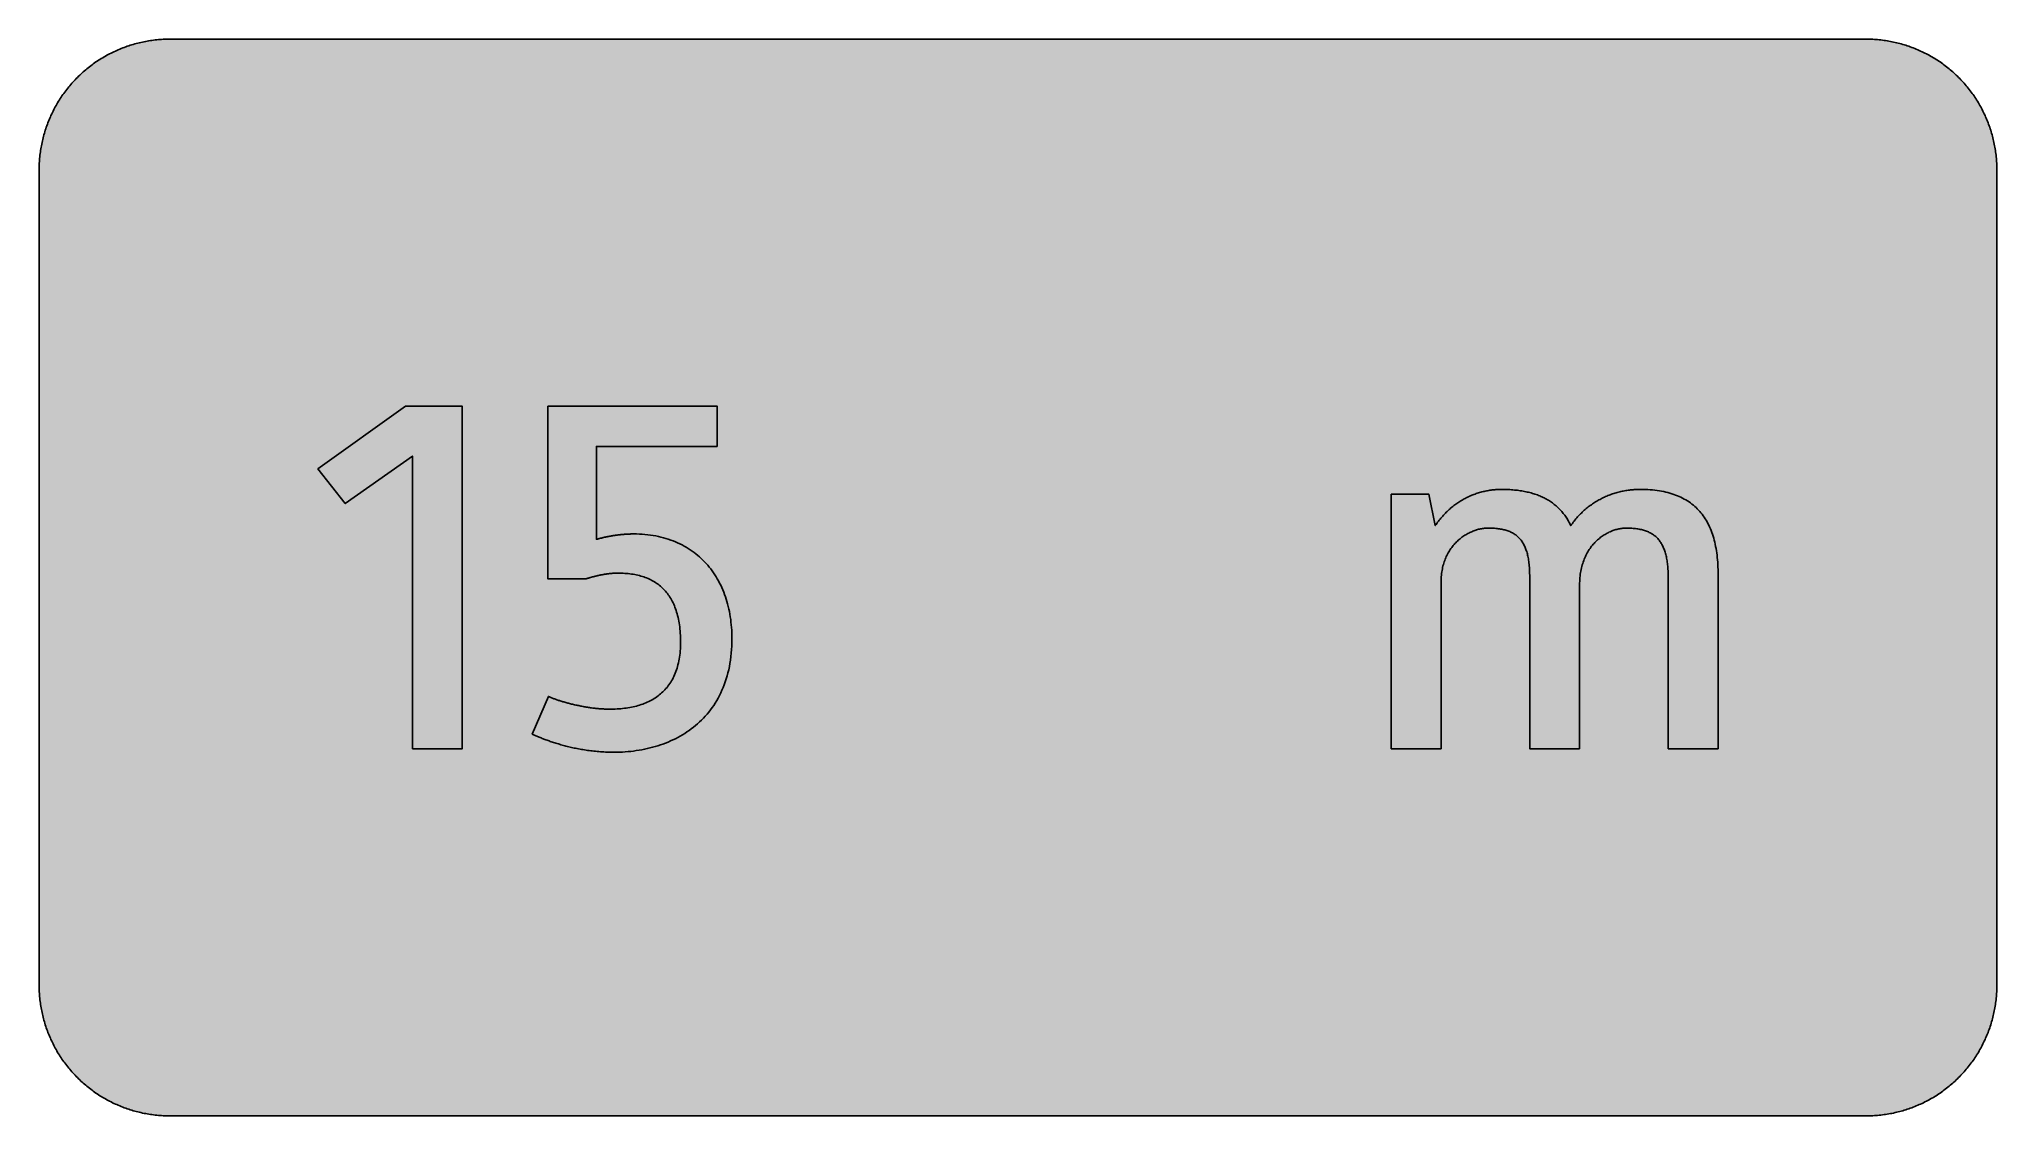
# Model space of a CAD drawing. Header units: millimetres. Extents: x 0 to 212, y 0 to 116.
import ezdxf

# ---------------------------------------------------------------- set-up
doc = ezdxf.new("R2010")
doc.units = ezdxf.units.MM

msp = doc.modelspace()

# ---------------------------------------------------------------- hatches: boundary and pattern name
for color, points in [(254, [(14.1633, 0.0536), (13.9878, 0.0533), (13.8125, 0.0559), (13.6373, 0.061), (13.462, 0.0686), (13.2893, 0.0787), (13.114, 0.0914), (12.9413, 0.1041), (12.7686, 0.1219), (12.5959, 0.1397), (12.4231, 0.16), (12.2504, 0.1829), (12.0777, 0.2057), (11.9075, 0.2337), (11.7373, 0.2616), (11.5672, 0.2921), (11.397, 0.3251), (11.2268, 0.3607), (11.0592, 0.3988), (10.8915, 0.4369), (10.7239, 0.4775), (10.5562, 0.5207), (10.3886, 0.5664), (10.2235, 0.6121), (10.0584, 0.6629), (9.8933, 0.7137), (9.7307, 0.7671), (9.5682, 0.8204), (9.4056, 0.8788), (9.2431, 0.9373), (9.083, 0.9982), (8.923, 1.0617), (8.763, 1.1252), (8.6055, 1.1938), (8.4455, 1.2624), (8.2906, 1.331), (8.1331, 1.4046), (7.9781, 1.4783), (7.8232, 1.5545), (7.6708, 1.6332), (7.5184, 1.7145), (7.366, 1.7958), (7.2161, 1.8796), (7.0663, 1.966), (6.919, 2.0523), (6.7716, 2.1438), (6.6243, 2.2352), (6.4795, 2.3266), (6.3348, 2.4232), (6.19, 2.5197), (6.0477, 2.6187), (5.908, 2.7178), (5.7683, 2.8194), (5.6286, 2.9235), (5.4915, 3.0302), (5.3543, 3.1369), (5.2197, 3.2461), (5.0851, 3.3579), (4.953, 3.4722), (4.8209, 3.5865), (4.6914, 3.7033), (4.5644, 3.8202), (4.4348, 3.9395), (4.3104, 4.0615), (4.1859, 4.1859), (4.0615, 4.3104), (3.9395, 4.4348), (3.8202, 4.5618), (3.7033, 4.6914), (3.5865, 4.8209), (3.4722, 4.953), (3.3579, 5.0851), (3.2487, 5.2197), (3.1369, 5.3543), (3.0302, 5.4915), (2.9235, 5.6286), (2.8194, 5.7683), (2.7178, 5.908), (2.6187, 6.0477), (2.5197, 6.19), (2.4232, 6.3348), (2.3266, 6.477), (2.2352, 6.6243), (2.1438, 6.7691), (2.0523, 6.919), (1.966, 7.0663), (1.8796, 7.2161), (1.7958, 7.366), (1.7145, 7.5184), (1.6332, 7.6708), (1.5545, 7.8232), (1.4783, 7.9781), (1.4046, 8.1331), (1.331, 8.2906), (1.2598, 8.4455), (1.1913, 8.603), (1.1252, 8.763), (1.0592, 8.923), (0.9982, 9.083), (0.9373, 9.2431), (0.8763, 9.4056), (0.8204, 9.5682), (0.7645, 9.7307), (0.7112, 9.8933), (0.6604, 10.0584), (0.6121, 10.2235), (0.5639, 10.3911), (0.5207, 10.5562), (0.4775, 10.7239), (0.4343, 10.8915), (0.3962, 11.0592), (0.3607, 11.2268), (0.3251, 11.397), (0.2921, 11.5672), (0.2616, 11.7373), (0.2311, 11.9075), (0.2057, 12.0802), (0.1803, 12.2504), (0.1575, 12.4231), (0.1372, 12.5959), (0.1194, 12.7686), (0.1041, 12.9413), (0.0889, 13.1166), (0.0787, 13.2893), (0.0686, 13.4645), (0.061, 13.6373), (0.0559, 13.8125), (0.0508, 13.9878), (0.0508, 14.163), (0.0522, 102.3592), (0.0508, 102.5322), (0.0559, 102.7074), (0.061, 102.8827), (0.0686, 103.058), (0.0787, 103.2307), (0.0889, 103.4059), (0.1041, 103.5787), (0.1194, 103.7514), (0.1372, 103.9241), (0.1575, 104.0968), (0.1803, 104.2695), (0.2057, 104.4423), (0.2311, 104.6124), (0.2616, 104.7826), (0.2921, 104.9528), (0.3251, 105.123), (0.3607, 105.2932), (0.3962, 105.4608), (0.4343, 105.6284), (0.4775, 105.7961), (0.5207, 105.9637), (0.5639, 106.1314), (0.6121, 106.2965), (0.6604, 106.4616), (0.7112, 106.6267), (0.7645, 106.7892), (0.8204, 106.9518), (0.8763, 107.1143), (0.9373, 107.2769), (0.9982, 107.4369), (1.0592, 107.5969), (1.1252, 107.757), (1.1913, 107.9144), (1.2598, 108.0745), (1.331, 108.2294), (1.4046, 108.3869), (1.4783, 108.5418), (1.5545, 108.6968), (1.6332, 108.8492), (1.7145, 109.0016), (1.7958, 109.154), (1.8796, 109.3038), (1.966, 109.4537), (2.0523, 109.601), (2.1438, 109.7483), (2.2352, 109.8956), (2.3266, 110.0404), (2.4232, 110.1852), (2.5197, 110.33), (2.6187, 110.4722), (2.7178, 110.6119), (2.8194, 110.7516), (2.9235, 110.8913), (3.0302, 111.0285), (3.1369, 111.1656), (3.2487, 111.3003), (3.3579, 111.4349), (3.4722, 111.567), (3.5865, 111.699), (3.7033, 111.8286), (3.8202, 111.9556), (3.9395, 112.0851), (4.0615, 112.2096), (4.1859, 112.334), (4.3104, 112.4585), (4.4348, 112.5804), (4.5644, 112.6998), (4.6914, 112.8166), (4.8209, 112.9335), (4.953, 113.0478), (5.0851, 113.1621), (5.2197, 113.2713), (5.3543, 113.3831), (5.4915, 113.4897), (5.6286, 113.5964), (5.7683, 113.7006), (5.908, 113.8022), (6.0477, 113.9012), (6.19, 114.0003), (6.3348, 114.0968), (6.4795, 114.1933), (6.6243, 114.2848), (6.7716, 114.3762), (6.919, 114.4676), (7.0663, 114.554), (7.2161, 114.6404), (7.366, 114.7242), (7.5184, 114.8055), (7.6708, 114.8867), (7.8232, 114.9655), (7.9781, 115.0417), (8.1331, 115.1153), (8.2906, 115.189), (8.4455, 115.2601), (8.6055, 115.3287), (8.763, 115.3947), (8.923, 115.4608), (9.083, 115.5217), (9.2431, 115.5827), (9.4056, 115.6437), (9.5682, 115.6995), (9.7307, 115.7554), (9.8933, 115.8088), (10.0584, 115.8596), (10.2235, 115.9078), (10.3886, 115.9561), (10.5562, 115.9993), (10.7239, 116.0424), (10.8915, 116.0856), (11.0592, 116.1237), (11.2268, 116.1593), (11.397, 116.1948), (11.5672, 116.2279), (11.7373, 116.2583), (11.9075, 116.2888), (12.0777, 116.3142), (12.2504, 116.3396), (12.4231, 116.3625), (12.5959, 116.3828), (12.7686, 116.4006), (12.9413, 116.4158), (13.114, 116.4311), (13.2893, 116.4412), (13.462, 116.4514), (13.6373, 116.459), (13.8125, 116.4641), (13.9878, 116.4692), (14.163, 116.4692), (197.6078, 116.4703), (197.7822, 116.4692), (197.9574, 116.4641), (198.1327, 116.459), (198.3054, 116.4514), (198.4807, 116.4412), (198.6534, 116.4311), (198.8287, 116.4158), (199.0014, 116.4006), (199.1741, 116.3828), (199.3468, 116.3625), (199.5195, 116.3396), (199.6897, 116.3142), (199.8624, 116.2888), (200.0326, 116.2583), (200.2028, 116.2279), (200.373, 116.1948), (200.5432, 116.1593), (200.7108, 116.1237), (200.8784, 116.0856), (201.0461, 116.0424), (201.2137, 115.9993), (201.3788, 115.9561), (201.5465, 115.9078), (201.7116, 115.8596), (201.8767, 115.8088), (202.0392, 115.7554), (202.2018, 115.6995), (202.3643, 115.6437), (202.5269, 115.5827), (202.6869, 115.5217), (202.8469, 115.4608), (203.007, 115.3947), (203.167, 115.3287), (203.3245, 115.2601), (203.4794, 115.189), (203.6369, 115.1153), (203.7918, 115.0417), (203.9468, 114.9655), (204.0992, 114.8867), (204.2516, 114.8055), (204.404, 114.7242), (204.5538, 114.6404), (204.7037, 114.554), (204.8535, 114.4676), (205.0009, 114.3762), (205.1456, 114.2848), (205.293, 114.1933), (205.4352, 114.0968), (205.58, 114.0003), (205.7222, 113.9012), (205.8619, 113.8022), (206.0016, 113.7006), (206.1413, 113.5964), (206.2785, 113.4897), (206.4156, 113.3831), (206.5503, 113.2713), (206.6849, 113.1621), (206.817, 113.0478), (206.949, 112.9335), (207.0786, 112.8166), (207.2081, 112.6998), (207.3351, 112.5804), (207.4596, 112.4585), (207.584, 112.334), (207.7085, 112.2096), (207.8304, 112.0851), (207.9498, 111.9556), (208.0666, 111.8286), (208.1835, 111.699), (208.2978, 111.567), (208.4121, 111.4349), (208.5238, 111.3003), (208.6331, 111.1656), (208.7397, 111.0285), (208.8464, 110.8913), (208.9506, 110.7516), (209.0522, 110.6119), (209.1512, 110.4722), (209.2503, 110.33), (209.3468, 110.1852), (209.4433, 110.0404), (209.5348, 109.8956), (209.6262, 109.7483), (209.7176, 109.601), (209.804, 109.4537), (209.8904, 109.3038), (209.9742, 109.154), (210.0555, 109.0016), (210.1367, 108.8492), (210.2155, 108.6968), (210.2917, 108.5418), (210.3653, 108.3869), (210.439, 108.2294), (210.5076, 108.0745), (210.5762, 107.9144), (210.6447, 107.757), (210.7082, 107.5969), (210.7717, 107.4369), (210.8327, 107.2769), (210.8911, 107.1143), (210.9495, 106.9518), (211.0029, 106.7892), (211.0562, 106.6267), (211.107, 106.4616), (211.1578, 106.2965), (211.2035, 106.1314), (211.2493, 105.9637), (211.2924, 105.7961), (211.3331, 105.6284), (211.3712, 105.4608), (211.4093, 105.2932), (211.4448, 105.123), (211.4779, 104.9528), (211.5083, 104.7826), (211.5363, 104.6124), (211.5642, 104.4423), (211.5871, 104.2695), (211.6099, 104.0968), (211.6303, 103.9241), (211.648, 103.7514), (211.6658, 103.5787), (211.6785, 103.4059), (211.6912, 103.2307), (211.7014, 103.058), (211.709, 102.8827), (211.7141, 102.7074), (211.7166, 102.5322), (211.7166, 102.3569), (211.7189, 14.1647), (211.7166, 13.9878), (211.7141, 13.8125), (211.709, 13.6373), (211.7014, 13.4645), (211.6912, 13.2893), (211.6785, 13.1166), (211.6658, 12.9413), (211.648, 12.7686), (211.6303, 12.5959), (211.6099, 12.4231), (211.5871, 12.2504), (211.5642, 12.0802), (211.5363, 11.9075), (211.5083, 11.7373), (211.4779, 11.5672), (211.4448, 11.397), (211.4093, 11.2268), (211.3712, 11.0592), (211.3331, 10.8915), (211.2924, 10.7239), (211.2493, 10.5562), (211.2035, 10.3911), (211.1578, 10.2235), (211.107, 10.0584), (211.0562, 9.8933), (211.0029, 9.7307), (210.9495, 9.5682), (210.8911, 9.4056), (210.8327, 9.2431), (210.7717, 9.083), (210.7082, 8.923), (210.6447, 8.763), (210.5762, 8.603), (210.5076, 8.4455), (210.439, 8.2906), (210.3653, 8.1331), (210.2917, 7.9781), (210.2155, 7.8232), (210.1367, 7.6708), (210.0555, 7.5184), (209.9742, 7.366), (209.8904, 7.2161), (209.804, 7.0663), (209.7176, 6.919), (209.6262, 6.7691), (209.5348, 6.6243), (209.4433, 6.477), (209.3468, 6.3348), (209.2503, 6.19), (209.1512, 6.0477), (209.0522, 5.908), (208.9506, 5.7683), (208.8464, 5.6286), (208.7397, 5.4915), (208.6331, 5.3543), (208.5238, 5.2197), (208.4121, 5.0851), (208.2978, 4.953), (208.1835, 4.8209), (208.0666, 4.6914), (207.9498, 4.5618), (207.8304, 4.4348), (207.7085, 4.3104), (207.584, 4.1859), (207.4596, 4.0615), (207.3351, 3.9395), (207.2081, 3.8202), (207.0786, 3.7033), (206.949, 3.5865), (206.817, 3.4722), (206.6849, 3.3579), (206.5503, 3.2461), (206.4156, 3.1369), (206.2785, 3.0302), (206.1413, 2.9235), (206.0016, 2.8194), (205.8619, 2.7178), (205.7222, 2.6187), (205.58, 2.5197), (205.4352, 2.4232), (205.293, 2.3266), (205.1456, 2.2352), (205.0009, 2.1438), (204.8535, 2.0523), (204.7037, 1.966), (204.5538, 1.8796), (204.404, 1.7958), (204.2516, 1.7145), (204.0992, 1.6332), (203.9468, 1.5545), (203.7918, 1.4783), (203.6369, 1.4046), (203.4794, 1.331), (203.3245, 1.2624), (203.167, 1.1938), (203.007, 1.1252), (202.8469, 1.0617), (202.6869, 0.9982), (202.5269, 0.9373), (202.3643, 0.8788), (202.2018, 0.8204), (202.0392, 0.7671), (201.8767, 0.7137), (201.7116, 0.6629), (201.5465, 0.6121), (201.3788, 0.5664), (201.2137, 0.5207), (201.0461, 0.4775), (200.8784, 0.4369), (200.7108, 0.3988), (200.5432, 0.3607), (200.373, 0.3251), (200.2028, 0.2921), (200.0326, 0.2616), (199.8624, 0.2337), (199.6897, 0.2057), (199.5195, 0.1829), (199.3468, 0.16), (199.1741, 0.1397), (199.0014, 0.1219), (198.8287, 0.1041), (198.6534, 0.0914), (198.4807, 0.0787), (198.3054, 0.0686), (198.1327, 0.061), (197.9574, 0.0559), (197.7822, 0.0533), (197.6069, 0.0533)]), (59, [(40.4012, 39.7411), (45.799, 39.7411), (45.799, 76.7814), (39.6614, 76.7814), (30.1886, 70.008), (33.153, 66.2517), (40.4012, 71.3835)]), (59, [(73.3697, 72.4419), (73.3697, 76.7814), (55.0594, 76.7814), (55.0594, 58.1018), (59.1344, 58.1018), (59.1947, 58.1203), (59.2557, 58.1406), (59.3192, 58.1584), (59.3801, 58.1762), (59.4411, 58.1965), (59.502, 58.2143), (59.5605, 58.232), (59.6214, 58.2498), (59.6824, 58.2676), (59.7408, 58.2828), (59.8018, 58.3006), (59.8602, 58.3159), (59.9186, 58.3311), (59.9796, 58.3489), (60.038, 58.3641), (60.0964, 58.3794), (60.1548, 58.3921), (60.2107, 58.4073), (60.2691, 58.4225), (60.3275, 58.4352), (60.3834, 58.4479), (60.4418, 58.4632), (60.4977, 58.4759), (60.5536, 58.4886), (60.612, 58.4987), (60.6679, 58.5114), (60.7238, 58.5241), (60.7771, 58.5343), (60.833, 58.547), (60.8889, 58.5572), (60.9448, 58.5673), (60.9981, 58.5775), (61.054, 58.5876), (61.1073, 58.5953), (61.1607, 58.6054), (61.214, 58.613), (61.2673, 58.6232), (61.3207, 58.6308), (61.374, 58.6384), (61.4274, 58.6461), (61.4807, 58.6537), (61.5315, 58.6613), (61.5848, 58.6664), (61.6356, 58.674), (61.689, 58.6791), (61.7398, 58.6867), (61.7906, 58.6918), (61.8414, 58.6969), (61.8922, 58.7019), (61.943, 58.7045), (61.9938, 58.7096), (62.042, 58.7146), (62.0928, 58.7172), (62.1436, 58.7197), (62.1919, 58.7223), (62.2402, 58.7248), (62.2884, 58.7273), (62.3392, 58.7299), (62.3875, 58.7324), (62.4357, 58.7324), (62.4815, 58.735), (62.5297, 58.735), (62.578, 58.735), (62.6237, 58.735), (62.8167, 58.735), (63.0072, 58.7299), (63.1952, 58.7223), (63.3806, 58.7096), (63.566, 58.6969), (63.7464, 58.6791), (63.9242, 58.6588), (64.102, 58.6334), (64.2747, 58.608), (64.4474, 58.5775), (64.6176, 58.5419), (64.7827, 58.5064), (64.9478, 58.4657), (65.1104, 58.42), (65.2678, 58.3717), (65.4253, 58.3209), (65.5803, 58.2676), (65.7301, 58.2092), (65.88, 58.1482), (66.0248, 58.0822), (66.1695, 58.0136), (66.3092, 57.9399), (66.4489, 57.8637), (66.5836, 57.785), (66.7156, 57.7012), (66.8452, 57.6123), (66.9722, 57.5234), (67.0941, 57.4269), (67.216, 57.3278), (67.3329, 57.2262), (67.4497, 57.1195), (67.5615, 57.0103), (67.6707, 56.896), (67.7748, 56.7766), (67.879, 56.6547), (67.978, 56.5302), (68.0745, 56.3982), (68.1685, 56.2635), (68.2574, 56.1264), (68.3438, 55.9841), (68.4276, 55.8368), (68.5089, 55.687), (68.5851, 55.532), (68.6587, 55.3745), (68.7299, 55.2094), (68.7984, 55.0443), (68.8619, 54.8716), (68.9229, 54.6964), (68.9788, 54.516), (69.0321, 54.3306), (69.0829, 54.1426), (69.1286, 53.9471), (69.1718, 53.7515), (69.2099, 53.5483), (69.2455, 53.3425), (69.2785, 53.1292), (69.3064, 52.9133), (69.3318, 52.6948), (69.3522, 52.4688), (69.3699, 52.2402), (69.3826, 52.0065), (69.3928, 51.7677), (69.3979, 51.5239), (69.4004, 51.275), (69.3979, 51.0286), (69.3903, 50.7898), (69.3776, 50.5536), (69.3623, 50.3225), (69.342, 50.0964), (69.3166, 49.8729), (69.2861, 49.657), (69.2531, 49.4436), (69.2125, 49.2379), (69.1718, 49.0347), (69.1236, 48.834), (69.0728, 48.641), (69.0169, 48.453), (68.9585, 48.2676), (68.8924, 48.0873), (68.8264, 47.9095), (68.7527, 47.7393), (68.6791, 47.5717), (68.5978, 47.4066), (68.514, 47.2491), (68.4276, 47.0941), (68.3362, 46.9443), (68.2422, 46.797), (68.1431, 46.6547), (68.0415, 46.5176), (67.9348, 46.3855), (67.8256, 46.2534), (67.7139, 46.1289), (67.597, 46.007), (67.4776, 45.8902), (67.3557, 45.7759), (67.2287, 45.6667), (67.0992, 45.56), (66.9671, 45.4584), (66.8325, 45.3593), (66.6928, 45.2653), (66.5505, 45.1739), (66.4058, 45.0875), (66.2584, 45.0037), (66.1086, 44.925), (65.9536, 44.8488), (65.7962, 44.7751), (65.6387, 44.7065), (65.4761, 44.6405), (65.311, 44.5795), (65.1434, 44.5211), (64.9732, 44.4652), (64.8005, 44.4144), (64.6252, 44.3662), (64.4474, 44.3205), (64.2671, 44.2798), (64.0842, 44.2417), (63.9013, 44.2062), (63.7134, 44.1731), (63.5229, 44.1452), (63.3324, 44.1198), (63.1393, 44.0969), (62.9437, 44.0792), (62.7456, 44.0614), (62.545, 44.0487), (62.3443, 44.0385), (62.1386, 44.0309), (61.9354, 44.0258), (61.7271, 44.0258), (61.6179, 44.0258), (61.5061, 44.0284), (61.3943, 44.0309), (61.2826, 44.0334), (61.1708, 44.0385), (61.0591, 44.0436), (60.9448, 44.0512), (60.8305, 44.0588), (60.7162, 44.0665), (60.5993, 44.0766), (60.485, 44.0868), (60.3682, 44.0969), (60.2539, 44.1096), (60.137, 44.1223), (60.0202, 44.1376), (59.9034, 44.1503), (59.7865, 44.1655), (59.6697, 44.1833), (59.5528, 44.1985), (59.4385, 44.2163), (59.3217, 44.2341), (59.2049, 44.2544), (59.088, 44.2722), (58.9737, 44.2925), (58.8569, 44.3154), (58.7426, 44.3357), (58.6283, 44.3586), (58.514, 44.3789), (58.3997, 44.4043), (58.2854, 44.4271), (58.1736, 44.45), (58.0619, 44.4754), (57.9501, 44.5008), (57.8409, 44.5262), (57.7291, 44.5516), (57.6224, 44.577), (57.5132, 44.6049), (57.4065, 44.6329), (57.2999, 44.6583), (57.1957, 44.6862), (57.0916, 44.7142), (56.9874, 44.7421), (56.8858, 44.7726), (56.7868, 44.8005), (56.6877, 44.831), (56.5887, 44.8589), (56.4921, 44.8894), (56.3982, 44.9174), (56.3042, 44.9478), (56.2127, 44.9783), (56.1213, 45.0088), (56.0324, 45.0393), (55.946, 45.0698), (55.8622, 45.0977), (55.7784, 45.1282), (55.6946, 45.1587), (55.6158, 45.1891), (55.5371, 45.2196), (55.4609, 45.2501), (55.3872, 45.2806), (55.3161, 45.3111), (55.245, 45.3415), (55.179, 45.3695), (55.1129, 45.4), (53.3658, 41.3286), (53.4391, 41.2928), (53.5178, 41.2572), (53.5991, 41.2191), (53.6804, 41.1836), (53.7667, 41.1455), (53.8531, 41.1074), (53.942, 41.0693), (54.036, 41.0312), (54.1299, 40.9905), (54.2265, 40.9524), (54.323, 40.9118), (54.4246, 40.8711), (54.5287, 40.8305), (54.6329, 40.7899), (54.7395, 40.7492), (54.8488, 40.7086), (54.9605, 40.6679), (55.0748, 40.6273), (55.1891, 40.5867), (55.3085, 40.5435), (55.4279, 40.5028), (55.5498, 40.4622), (55.6717, 40.4216), (55.7987, 40.3809), (55.9257, 40.3428), (56.0553, 40.3022), (56.1873, 40.2615), (56.3194, 40.2234), (56.454, 40.1828), (56.5912, 40.1447), (56.7309, 40.1066), (56.8706, 40.071), (57.0128, 40.0329), (57.1576, 39.9974), (57.3024, 39.9618), (57.4497, 39.9263), (57.5996, 39.8907), (57.7494, 39.8577), (57.9018, 39.8247), (58.0568, 39.7942), (58.2143, 39.7612), (58.3717, 39.7307), (58.5292, 39.7027), (58.6892, 39.6748), (58.8518, 39.6469), (59.0169, 39.6189), (59.182, 39.5961), (59.3471, 39.5707), (59.5173, 39.5478), (59.6849, 39.5249), (59.8576, 39.5046), (60.0304, 39.4868), (60.2031, 39.4691), (60.3783, 39.4513), (60.5561, 39.436), (60.7339, 39.4233), (60.9117, 39.4106), (61.0921, 39.4005), (61.275, 39.3903), (61.4578, 39.3827), (61.6407, 39.3776), (61.8261, 39.3725), (62.0141, 39.37), (62.2021, 39.37), (62.5069, 39.3725), (62.8117, 39.3802), (63.1139, 39.3929), (63.4187, 39.4106), (63.7184, 39.436), (64.0207, 39.464), (64.3204, 39.4995), (64.6176, 39.5402), (64.9148, 39.5859), (65.2094, 39.6392), (65.5041, 39.6951), (65.7962, 39.7586), (66.0857, 39.8272), (66.3727, 39.9009), (66.6572, 39.9821), (66.9417, 40.066), (67.2211, 40.1574), (67.498, 40.2565), (67.7723, 40.3581), (68.0441, 40.4673), (68.3133, 40.5841), (68.5775, 40.706), (68.8391, 40.833), (69.0982, 40.9651), (69.3522, 41.1048), (69.6036, 41.2496), (69.85, 41.402), (70.0913, 41.5595), (70.3301, 41.722), (70.5637, 41.8948), (70.7949, 42.07), (71.0184, 42.2529), (71.2394, 42.4434), (71.4553, 42.639), (71.6661, 42.8396), (71.8693, 43.0479), (72.07, 43.2638), (72.2655, 43.4848), (72.4535, 43.7134), (72.6364, 43.9471), (72.8142, 44.1884), (72.9844, 44.4373), (73.1495, 44.6913), (73.3095, 44.9529), (73.4619, 45.2222), (73.6067, 45.4965), (73.7464, 45.7784), (73.8784, 46.0654), (74.0029, 46.3626), (74.1223, 46.6649), (74.234, 46.9748), (74.3356, 47.2897), (74.4322, 47.6148), (74.5211, 47.945), (74.6023, 48.2829), (74.676, 48.6258), (74.7395, 48.9788), (74.7954, 49.337), (74.8436, 49.7053), (74.8843, 50.0786), (74.9148, 50.4596), (74.9376, 50.8483), (74.9503, 51.242), (74.9554, 51.6458), (74.9529, 51.9532), (74.9452, 52.2554), (74.93, 52.5577), (74.9097, 52.8549), (74.8868, 53.1495), (74.8538, 53.4416), (74.8182, 53.7312), (74.7776, 54.0156), (74.7293, 54.3001), (74.676, 54.5795), (74.6176, 54.8538), (74.5541, 55.1282), (74.4855, 55.3974), (74.4118, 55.6616), (74.3306, 55.9257), (74.2467, 56.1823), (74.1553, 56.4388), (74.0613, 56.6877), (73.9597, 56.9366), (73.853, 57.1805), (73.7413, 57.4192), (73.6244, 57.6529), (73.5025, 57.8841), (73.3755, 58.1127), (73.2434, 58.3336), (73.1063, 58.5521), (72.964, 58.768), (72.8167, 58.9763), (72.6643, 59.182), (72.5068, 59.3801), (72.3443, 59.5782), (72.1766, 59.7687), (72.0039, 59.9542), (71.8261, 60.1345), (71.6458, 60.3123), (71.4578, 60.4825), (71.2648, 60.6501), (71.0692, 60.8101), (70.866, 60.9651), (70.6603, 61.1175), (70.4494, 61.2623), (70.2335, 61.402), (70.0126, 61.5366), (69.7865, 61.6636), (69.5579, 61.788), (69.3217, 61.9049), (69.0829, 62.0166), (68.8391, 62.1233), (68.5902, 62.2224), (68.3362, 62.3164), (68.0771, 62.4053), (67.8155, 62.4865), (67.5488, 62.5627), (67.277, 62.6313), (67.0001, 62.6948), (66.7207, 62.7507), (66.4362, 62.8015), (66.1467, 62.8472), (65.852, 62.8828), (65.5549, 62.9133), (65.2526, 62.9387), (64.9453, 62.9564), (64.6328, 62.9666), (64.3179, 62.9691), (64.2595, 62.9691), (64.1985, 62.9691), (64.1375, 62.9666), (64.0791, 62.9666), (64.0182, 62.9666), (63.9572, 62.9641), (63.8962, 62.9615), (63.8327, 62.959), (63.7718, 62.9564), (63.7108, 62.9539), (63.6473, 62.9514), (63.5838, 62.9463), (63.5229, 62.9437), (63.4594, 62.9387), (63.3959, 62.9361), (63.3324, 62.931), (63.2689, 62.926), (63.2054, 62.9209), (63.1419, 62.9158), (63.0784, 62.9082), (63.0149, 62.9031), (62.9514, 62.8955), (62.8879, 62.8904), (62.8244, 62.8828), (62.7583, 62.8752), (62.6948, 62.8675), (62.6313, 62.8599), (62.5653, 62.8523), (62.5018, 62.8447), (62.4383, 62.8345), (62.3722, 62.8269), (62.3087, 62.8167), (62.2427, 62.8066), (62.1792, 62.7964), (62.1157, 62.7888), (62.0497, 62.7786), (61.9862, 62.7659), (61.9227, 62.7558), (61.8566, 62.7456), (61.7931, 62.7329), (61.7296, 62.7228), (61.6636, 62.7101), (61.6001, 62.6974), (61.5366, 62.6847), (61.4731, 62.6745), (61.4096, 62.6593), (61.3461, 62.6466), (61.2826, 62.6339), (61.2191, 62.6212), (61.1556, 62.6059), (61.0946, 62.5932), (61.0311, 62.578), (60.9676, 62.5627), (60.9067, 62.5475), (60.8457, 62.5323), (60.7822, 62.517), (60.7212, 62.5018), (60.6603, 62.4865), (60.5993, 62.4713), (60.5384, 62.4535), (60.4774, 62.4383), (60.4164, 62.4205), (60.358, 62.4027), (60.2971, 62.3875), (60.2989, 72.4419)]), (59, [(166.6074, 39.7411), (166.6074, 57.4682), (166.6088, 57.6656), (166.6138, 57.8612), (166.6265, 58.0542), (166.6392, 58.2422), (166.6596, 58.4276), (166.6824, 58.608), (166.7078, 58.7858), (166.7383, 58.961), (166.7713, 59.1312), (166.8094, 59.2988), (166.8501, 59.4639), (166.8932, 59.624), (166.9415, 59.7814), (166.9923, 59.9364), (167.0456, 60.0862), (167.1015, 60.2336), (167.1625, 60.3783), (167.226, 60.518), (167.2895, 60.6552), (167.3581, 60.7898), (167.4292, 60.9194), (167.5028, 61.0464), (167.579, 61.1708), (167.6552, 61.2927), (167.7365, 61.4096), (167.8178, 61.5239), (167.9016, 61.6356), (167.988, 61.7423), (168.0769, 61.849), (168.1683, 61.9481), (168.2598, 62.0471), (168.3537, 62.1436), (168.4477, 62.2351), (168.5442, 62.324), (168.6433, 62.4103), (168.7424, 62.4916), (168.8414, 62.5729), (168.943, 62.6491), (169.0472, 62.7228), (169.1488, 62.7913), (169.2529, 62.8599), (169.3596, 62.9234), (169.4637, 62.9869), (169.5704, 63.0453), (169.6771, 63.0987), (169.7838, 63.152), (169.893, 63.2028), (169.9997, 63.2485), (170.1089, 63.2917), (170.2156, 63.3324), (170.3248, 63.3705), (170.4315, 63.406), (170.5407, 63.4365), (170.6474, 63.467), (170.754, 63.4924), (170.8607, 63.5178), (170.9674, 63.5381), (171.0715, 63.5559), (171.1782, 63.5711), (171.2824, 63.5838), (171.384, 63.5914), (171.4856, 63.5991), (171.5872, 63.6041), (171.6862, 63.6041), (171.8335, 63.6041), (171.9783, 63.5991), (172.1206, 63.594), (172.2603, 63.5864), (172.3974, 63.5762), (172.532, 63.5635), (172.6641, 63.5508), (172.7911, 63.533), (172.9181, 63.5152), (173.0426, 63.4924), (173.162, 63.4695), (173.2813, 63.4416), (173.3982, 63.4136), (173.5099, 63.3832), (173.6217, 63.3501), (173.7284, 63.3146), (173.8351, 63.2739), (173.9392, 63.2333), (174.0383, 63.1901), (174.1373, 63.1444), (174.2338, 63.0961), (174.3253, 63.0453), (174.4167, 62.992), (174.5056, 62.9336), (174.592, 62.8752), (174.6758, 62.8142), (174.7571, 62.7507), (174.8358, 62.6821), (174.912, 62.6135), (174.9857, 62.5399), (175.0568, 62.4662), (175.1279, 62.3875), (175.194, 62.3062), (175.2575, 62.2224), (175.321, 62.136), (175.3819, 62.0471), (175.4378, 61.9557), (175.4937, 61.8592), (175.547, 61.7626), (175.6004, 61.661), (175.6486, 61.5569), (175.6943, 61.4502), (175.7401, 61.341), (175.7807, 61.2292), (175.8213, 61.1124), (175.8594, 60.993), (175.895, 60.8711), (175.928, 60.7466), (175.961, 60.6196), (175.989, 60.4876), (176.0169, 60.3529), (176.0423, 60.2158), (176.0652, 60.0761), (176.0855, 59.9313), (176.1058, 59.784), (176.1211, 59.6341), (176.1363, 59.4792), (176.149, 59.3242), (176.1617, 59.1642), (176.1693, 58.9991), (176.1769, 58.834), (176.182, 58.6638), (176.1846, 58.4886), (176.1846, 58.3133), (176.1864, 39.7411), (181.5842, 39.7411), (181.5842, 58.5787), (181.5821, 58.8543), (181.5744, 59.1261), (181.5668, 59.3928), (181.5541, 59.657), (181.5363, 59.9186), (181.516, 60.1726), (181.4932, 60.4266), (181.4652, 60.6755), (181.4322, 60.9194), (181.3966, 61.1581), (181.3585, 61.3943), (181.3154, 61.628), (181.2671, 61.8566), (181.2163, 62.0801), (181.1604, 62.3011), (181.102, 62.517), (181.0385, 62.7278), (180.9725, 62.9361), (180.9013, 63.1393), (180.8251, 63.3374), (180.7464, 63.533), (180.6626, 63.7261), (180.5762, 63.9115), (180.4822, 64.0944), (180.3883, 64.2722), (180.2867, 64.4474), (180.1825, 64.6176), (180.0758, 64.7827), (179.9615, 64.9453), (179.8447, 65.1027), (179.7228, 65.2551), (179.5983, 65.4025), (179.4688, 65.5472), (179.3342, 65.6869), (179.1945, 65.8216), (179.0522, 65.9536), (178.9049, 66.0806), (178.7525, 66.2026), (178.5976, 66.3194), (178.435, 66.4337), (178.2699, 66.5429), (178.0997, 66.6471), (177.9245, 66.7461), (177.7467, 66.8426), (177.5638, 66.9341), (177.3733, 67.0204), (177.1802, 67.1017), (176.9847, 67.1779), (176.7815, 67.2516), (176.5732, 67.3202), (176.3624, 67.3837), (176.1465, 67.4421), (175.9255, 67.498), (175.6994, 67.5462), (175.4683, 67.5919), (175.2321, 67.6326), (174.9908, 67.6681), (174.7444, 67.6986), (174.4955, 67.724), (174.2389, 67.7469), (173.9798, 67.7621), (173.7131, 67.7748), (173.4439, 67.7824), (173.1696, 67.785), (173.0375, 67.7824), (172.9054, 67.7799), (172.7733, 67.7774), (172.6413, 67.7697), (172.5117, 67.7621), (172.3796, 67.752), (172.2476, 67.7393), (172.1155, 67.7266), (171.9859, 67.7113), (171.8539, 67.6935), (171.7243, 67.6758), (171.5922, 67.6529), (171.4627, 67.6326), (171.3306, 67.6072), (171.2011, 67.5792), (171.0715, 67.5513), (170.942, 67.5208), (170.8125, 67.4903), (170.6855, 67.4548), (170.5559, 67.4192), (170.4289, 67.3811), (170.2994, 67.343), (170.1724, 67.2998), (170.0479, 67.2567), (169.9209, 67.2109), (169.7965, 67.1652), (169.6695, 67.1144), (169.545, 67.0636), (169.4231, 67.0103), (169.2986, 66.9544), (169.1767, 66.8985), (169.0548, 66.8376), (168.9329, 66.7766), (168.8135, 66.7131), (168.6916, 66.6496), (168.5747, 66.581), (168.4553, 66.5124), (168.3385, 66.4413), (168.2217, 66.3677), (168.1074, 66.294), (167.9905, 66.2153), (167.8788, 66.1365), (167.7645, 66.0552), (167.6527, 65.974), (167.5409, 65.8876), (167.4317, 65.8012), (167.3225, 65.7098), (167.2158, 65.6184), (167.1091, 65.5244), (167.0025, 65.4304), (166.8983, 65.3313), (166.7942, 65.2323), (166.6926, 65.1307), (166.591, 65.0265), (166.4919, 64.9199), (166.3929, 64.8132), (166.2963, 64.7014), (166.1998, 64.5897), (166.1058, 64.4754), (166.0119, 64.3585), (165.9204, 64.2391), (165.8315, 64.1172), (165.7426, 63.9953), (165.6537, 63.8683), (165.5953, 63.9902), (165.5369, 64.1096), (165.4759, 64.2264), (165.4124, 64.3407), (165.3464, 64.4525), (165.2803, 64.5643), (165.2118, 64.6735), (165.1406, 64.7827), (165.067, 64.8868), (164.9933, 64.991), (164.9171, 65.0926), (164.8409, 65.1942), (164.7596, 65.2907), (164.6784, 65.3872), (164.5971, 65.4812), (164.5107, 65.5752), (164.4244, 65.6641), (164.3355, 65.753), (164.244, 65.8419), (164.1526, 65.9257), (164.0586, 66.0095), (163.9621, 66.0908), (163.863, 66.1695), (163.764, 66.2483), (163.6624, 66.3219), (163.5582, 66.3956), (163.4515, 66.4693), (163.3449, 66.5378), (163.2356, 66.6064), (163.1239, 66.6725), (163.0121, 66.736), (162.8953, 66.7995), (162.7784, 66.8604), (162.6616, 66.9188), (162.5397, 66.9747), (162.4178, 67.0281), (162.2933, 67.0814), (162.1663, 67.1322), (162.0368, 67.183), (161.9072, 67.2287), (161.7751, 67.2744), (161.6405, 67.3176), (161.5059, 67.3583), (161.3662, 67.3989), (161.2265, 67.437), (161.0843, 67.4726), (160.942, 67.5056), (160.7947, 67.5361), (160.6474, 67.5665), (160.4975, 67.5945), (160.3451, 67.6199), (160.1927, 67.6453), (160.0378, 67.6681), (159.8803, 67.6885), (159.7203, 67.7062), (159.5577, 67.7215), (159.3952, 67.7367), (159.2301, 67.7494), (159.0624, 67.7596), (158.8922, 67.7697), (158.7195, 67.7748), (158.5468, 67.7799), (158.3715, 67.7824), (158.1937, 67.785), (158.0642, 67.7824), (157.9347, 67.7799), (157.8077, 67.7748), (157.6781, 67.7697), (157.5511, 67.7621), (157.4241, 67.752), (157.2946, 67.7393), (157.1676, 67.724), (157.0406, 67.7088), (156.9136, 67.691), (156.7866, 67.6707), (156.6621, 67.6504), (156.5351, 67.6275), (156.4107, 67.6021), (156.2862, 67.5742), (156.1617, 67.5437), (156.0373, 67.5132), (155.9128, 67.4802), (155.7909, 67.4446), (155.6664, 67.4091), (155.5445, 67.371), (155.4226, 67.3303), (155.3007, 67.2871), (155.1813, 67.244), (155.0619, 67.1957), (154.9425, 67.1474), (154.8232, 67.0992), (154.7038, 67.0458), (154.5869, 66.9925), (154.4701, 66.9366), (154.3533, 66.8782), (154.2364, 66.8198), (154.1221, 66.7563), (154.0078, 66.6928), (153.8935, 66.6267), (153.7818, 66.5607), (153.67, 66.4896), (153.5582, 66.4185), (153.449, 66.3448), (153.3373, 66.2711), (153.2306, 66.1924), (153.1214, 66.1137), (153.0147, 66.0324), (152.908, 65.9486), (152.8039, 65.8647), (152.6997, 65.7784), (152.5956, 65.6869), (152.4914, 65.598), (152.3924, 65.5041), (152.2908, 65.4101), (152.1917, 65.311), (152.0927, 65.212), (151.9961, 65.1129), (151.8996, 65.0088), (151.8031, 64.9046), (151.7091, 64.7979), (151.6151, 64.6887), (151.5237, 64.577), (151.4323, 64.4652), (151.3434, 64.3484), (151.2545, 64.2315), (151.1681, 64.1121), (151.0817, 63.9928), (150.9954, 63.8683), (150.3094, 67.2564), (146.2345, 67.2564), (146.2345, 39.7411), (151.6324, 39.7411), (151.6324, 57.785), (151.6329, 57.9704), (151.6405, 58.1533), (151.6507, 58.3336), (151.6659, 58.5114), (151.6837, 58.6867), (151.7066, 58.8569), (151.7345, 59.0245), (151.765, 59.1871), (151.798, 59.3496), (151.8361, 59.5071), (151.8793, 59.6621), (151.9225, 59.8145), (151.9707, 59.9618), (152.0215, 60.1091), (152.0774, 60.2513), (152.1358, 60.3885), (152.1943, 60.5257), (152.2578, 60.6577), (152.3238, 60.7898), (152.3949, 60.9143), (152.466, 61.0387), (152.5397, 61.1607), (152.6159, 61.2775), (152.6946, 61.3918), (152.7759, 61.5036), (152.8597, 61.6128), (152.9436, 61.7195), (153.0299, 61.8211), (153.1188, 61.9201), (153.2103, 62.0166), (153.3042, 62.1106), (153.3982, 62.2021), (153.4922, 62.291), (153.5913, 62.3748), (153.6878, 62.4561), (153.7894, 62.5348), (153.8884, 62.611), (153.99, 62.6847), (154.0942, 62.7558), (154.1983, 62.8218), (154.3025, 62.8879), (154.4066, 62.9488), (154.5133, 63.0072), (154.62, 63.0657), (154.7266, 63.1165), (154.8333, 63.1673), (154.94, 63.2155), (155.0467, 63.2612), (155.1559, 63.3019), (155.2626, 63.3425), (155.3693, 63.3781), (155.4759, 63.4111), (155.5826, 63.4441), (155.6893, 63.4721), (155.796, 63.4975), (155.9001, 63.5203), (156.0068, 63.5406), (156.1109, 63.5559), (156.2125, 63.5711), (156.3141, 63.5838), (156.4157, 63.5914), (156.5148, 63.5991), (156.6139, 63.6041), (156.7129, 63.6041), (156.8602, 63.6041), (157.005, 63.6016), (157.1473, 63.5965), (157.287, 63.5889), (157.4216, 63.5787), (157.5562, 63.5686), (157.6883, 63.5559), (157.8178, 63.5406), (157.9423, 63.5229), (158.0667, 63.5025), (158.1887, 63.4797), (158.3055, 63.4568), (158.4223, 63.4289), (158.5366, 63.4009), (158.6459, 63.3705), (158.7551, 63.3349), (158.8592, 63.2993), (158.9634, 63.2612), (159.065, 63.2206), (159.1615, 63.1774), (159.258, 63.1317), (159.352, 63.0809), (159.4434, 63.0301), (159.5298, 62.9768), (159.6161, 62.9209), (159.7, 62.8599), (159.7812, 62.799), (159.86, 62.7329), (159.9362, 62.6669), (160.0098, 62.5958), (160.0835, 62.5221), (160.1521, 62.4459), (160.2181, 62.3672), (160.2842, 62.2859), (160.3451, 62.2021), (160.4061, 62.1132), (160.4645, 62.0217), (160.5204, 61.9277), (160.5737, 61.8312), (160.6245, 61.7322), (160.6728, 61.628), (160.7185, 61.5213), (160.7642, 61.4121), (160.8074, 61.2978), (160.8455, 61.1835), (160.8836, 61.0641), (160.9192, 60.9397), (160.9547, 60.8152), (160.9852, 60.6857), (161.0157, 60.5511), (161.0411, 60.4139), (161.0665, 60.2742), (161.0893, 60.132), (161.1122, 59.9846), (161.13, 59.8348), (161.1478, 59.6798), (161.163, 59.5224), (161.1757, 59.3598), (161.1859, 59.1947), (161.1935, 59.0271), (161.2011, 58.8543), (161.2062, 58.6765), (161.2087, 58.4962), (161.2113, 58.3133), (161.2113, 39.7411)])]:
    msp.add_hatch(color=color).paths.add_polyline_path(points)
h = msp.add_hatch(color=59)
h.paths.add_polyline_path([(14.1633, 3.5814), (13.8887, 3.5839), (13.6169, 3.5941), (13.3477, 3.6119), (13.081, 3.6347), (12.8143, 3.6652), (12.5501, 3.7008), (12.2885, 3.7465), (12.0294, 3.7948), (11.7729, 3.8506), (11.5164, 3.9141), (11.2649, 3.9827), (11.016, 4.0564), (10.7671, 4.1351), (10.5232, 4.2215), (10.2819, 4.3129), (10.0432, 4.412), (9.8069, 4.5161), (9.5733, 4.6228), (9.3447, 4.7371), (9.1186, 4.8565), (8.8951, 4.9809), (8.6741, 5.113), (8.4582, 5.2476), (8.2448, 5.3873), (8.0366, 5.5321), (7.8308, 5.682), (7.6276, 5.8369), (7.4295, 5.9969), (7.2365, 6.1595), (7.046, 6.3297), (6.8605, 6.5024), (6.6777, 6.6802), (6.5024, 6.8605), (6.3271, 7.046), (6.1595, 7.2365), (5.9969, 7.432), (5.8369, 7.6302), (5.682, 7.8308), (5.5321, 8.0366), (5.3873, 8.2448), (5.2451, 8.4582), (5.1105, 8.6741), (4.9809, 8.8951), (4.8565, 9.1186), (4.7371, 9.3447), (4.6228, 9.5758), (4.5136, 9.8069), (4.4094, 10.0432), (4.3129, 10.2819), (4.2215, 10.5232), (4.1351, 10.7696), (4.0538, 11.016), (3.9802, 11.2649), (3.9116, 11.5189), (3.8506, 11.7729), (3.7948, 12.0294), (3.744, 12.2911), (3.7008, 12.5527), (3.6627, 12.8143), (3.6322, 13.081), (3.6093, 13.3502), (3.5916, 13.6195), (3.5814, 13.8913), (3.5789, 14.163), (3.58, 102.3592), (3.5814, 102.6312), (3.5916, 102.903), (3.6093, 103.1723), (3.6322, 103.439), (3.6627, 103.7057), (3.7008, 103.9698), (3.744, 104.2314), (3.7948, 104.4905), (3.8506, 104.7471), (3.9116, 105.0036), (3.9802, 105.2551), (4.0538, 105.504), (4.1351, 105.7529), (4.2215, 105.9967), (4.3129, 106.238), (4.4094, 106.4768), (4.5136, 106.713), (4.6228, 106.9467), (4.7371, 107.1753), (4.8565, 107.4014), (4.9809, 107.6249), (5.1105, 107.8459), (5.2451, 108.0618), (5.3873, 108.2751), (5.5321, 108.4834), (5.682, 108.6891), (5.8369, 108.8923), (5.9969, 109.0905), (6.1595, 109.2835), (6.3271, 109.474), (6.5024, 109.6594), (6.6777, 109.8423), (6.8605, 110.0176), (7.046, 110.1928), (7.2365, 110.3605), (7.4295, 110.523), (7.6276, 110.683), (7.8308, 110.838), (8.0366, 110.9878), (8.2448, 111.1326), (8.4582, 111.2749), (8.6741, 111.4095), (8.8951, 111.539), (9.1186, 111.6635), (9.3447, 111.7829), (9.5733, 111.8972), (9.8069, 112.0064), (10.0432, 112.1105), (10.2819, 112.207), (10.5232, 112.2985), (10.7671, 112.3848), (11.016, 112.4661), (11.2649, 112.5398), (11.5164, 112.6084), (11.7729, 112.6693), (12.0294, 112.7252), (12.2885, 112.776), (12.5501, 112.8192), (12.8143, 112.8573), (13.081, 112.8878), (13.3477, 112.9106), (13.6169, 112.9284), (13.8887, 112.9386), (14.163, 112.9411), (197.6078, 112.9425), (197.8787, 112.9386), (198.1505, 112.9284), (198.4197, 112.9106), (198.689, 112.8878), (198.9557, 112.8573), (199.2173, 112.8192), (199.4789, 112.776), (199.7405, 112.7252), (199.9971, 112.6693), (200.2511, 112.6084), (200.5051, 112.5398), (200.754, 112.4661), (201.0004, 112.3848), (201.2467, 112.2985), (201.488, 112.207), (201.7268, 112.1105), (201.963, 112.0064), (202.1942, 111.8972), (202.4253, 111.7829), (202.6514, 111.6635), (202.8749, 111.539), (203.0959, 111.4095), (203.3118, 111.2749), (203.5251, 111.1326), (203.7334, 110.9878), (203.9391, 110.838), (204.1398, 110.683), (204.3379, 110.523), (204.5335, 110.3605), (204.724, 110.1928), (204.9094, 110.0176), (205.0898, 109.8423), (205.2676, 109.6594), (205.4403, 109.474), (205.6105, 109.2835), (205.773, 109.0905), (205.933, 108.8923), (206.088, 108.6891), (206.2378, 108.4834), (206.3826, 108.2751), (206.5223, 108.0618), (206.6569, 107.8459), (206.789, 107.6249), (206.9135, 107.4014), (207.0329, 107.1753), (207.1472, 106.9467), (207.2538, 106.713), (207.358, 106.4768), (207.457, 106.238), (207.5485, 105.9967), (207.6348, 105.7529), (207.7136, 105.504), (207.7872, 105.2551), (207.8558, 105.0036), (207.9193, 104.7471), (207.9752, 104.4905), (208.0235, 104.2314), (208.0692, 103.9698), (208.1047, 103.7057), (208.1352, 103.439), (208.1581, 103.1723), (208.1759, 102.903), (208.186, 102.6312), (208.1911, 102.3569), (208.1911, 14.1647), (208.186, 13.8913), (208.1759, 13.6195), (208.1581, 13.3502), (208.1352, 13.081), (208.1047, 12.8143), (208.0692, 12.5527), (208.0235, 12.2911), (207.9752, 12.0294), (207.9193, 11.7729), (207.8558, 11.5189), (207.7872, 11.2649), (207.7136, 11.016), (207.6348, 10.7696), (207.5485, 10.5232), (207.457, 10.2819), (207.358, 10.0432), (207.2538, 9.8069), (207.1472, 9.5758), (207.0329, 9.3447), (206.9135, 9.1186), (206.789, 8.8951), (206.6569, 8.6741), (206.5223, 8.4582), (206.3826, 8.2448), (206.2378, 8.0366), (206.088, 7.8308), (205.933, 7.6302), (205.773, 7.432), (205.6105, 7.2365), (205.4403, 7.046), (205.2676, 6.8605), (205.0898, 6.6802), (204.9094, 6.5024), (204.724, 6.3297), (204.5335, 6.1595), (204.3379, 5.9969), (204.1398, 5.8369), (203.9391, 5.682), (203.7334, 5.5321), (203.5251, 5.3873), (203.3118, 5.2476), (203.0959, 5.113), (202.8749, 4.9809), (202.6514, 4.8565), (202.4253, 4.7371), (202.1942, 4.6228), (201.963, 4.5161), (201.7268, 4.412), (201.488, 4.3129), (201.2467, 4.2215), (201.0004, 4.1351), (200.754, 4.0564), (200.5051, 3.9827), (200.2511, 3.9141), (199.9971, 3.8506), (199.7405, 3.7948), (199.4789, 3.7465), (199.2173, 3.7008), (198.9557, 3.6652), (198.689, 3.6347), (198.4197, 3.6119), (198.1505, 3.5941), (197.8787, 3.5839), (197.6069, 3.5789)])
h.paths.add_polyline_path([(14.1633, 8.8731), (14.0259, 8.8748), (13.8887, 8.8798), (13.7541, 8.8875), (13.622, 8.9002), (13.4874, 8.9154), (13.3553, 8.9332), (13.2258, 8.9535), (13.0962, 8.9789), (12.9667, 9.0068), (12.8397, 9.0373), (12.7127, 9.0729), (12.5882, 9.1084), (12.4663, 9.1491), (12.3419, 9.1923), (12.2225, 9.238), (12.1031, 9.2888), (11.9837, 9.3396), (11.8694, 9.3929), (11.7526, 9.4513), (11.6408, 9.5098), (11.5291, 9.5733), (11.4198, 9.6368), (11.3106, 9.7053), (11.2039, 9.7765), (11.0998, 9.8476), (10.9957, 9.9238), (10.8966, 10), (10.7975, 10.0787), (10.6985, 10.1625), (10.6045, 10.2464), (10.5105, 10.3327), (10.4216, 10.4216), (10.3327, 10.5131), (10.2464, 10.6045), (10.16, 10.701), (10.0787, 10.7975), (10, 10.8966), (9.9212, 10.9982), (9.8476, 11.0998), (9.7739, 11.2039), (9.7053, 11.3106), (9.6368, 11.4198), (9.5707, 11.5291), (9.5098, 11.6408), (9.4488, 11.7551), (9.3929, 11.8694), (9.337, 11.9863), (9.2862, 12.1031), (9.238, 12.2225), (9.1923, 12.3444), (9.1491, 12.4663), (9.1084, 12.5908), (9.0703, 12.7152), (9.0373, 12.8397), (9.0068, 12.9692), (8.9789, 13.0962), (8.9535, 13.2258), (8.9306, 13.3579), (8.9129, 13.4899), (8.8976, 13.622), (8.8849, 13.7566), (8.8773, 13.8913), (8.8722, 14.0259), (8.8697, 14.163), (8.8717, 102.3592), (8.8722, 102.4941), (8.8773, 102.6312), (8.8849, 102.7659), (8.8976, 102.8979), (8.9129, 103.0326), (8.9306, 103.1646), (8.9535, 103.2942), (8.9789, 103.4237), (9.0068, 103.5533), (9.0373, 103.6803), (9.0703, 103.8073), (9.1084, 103.9317), (9.1491, 104.0536), (9.1923, 104.1781), (9.238, 104.2975), (9.2862, 104.4169), (9.337, 104.5362), (9.3929, 104.6505), (9.4488, 104.7674), (9.5098, 104.8791), (9.5707, 104.9909), (9.6368, 105.1001), (9.7053, 105.2093), (9.7739, 105.316), (9.8476, 105.4202), (9.9212, 105.5243), (10, 105.6234), (10.0787, 105.7224), (10.16, 105.8215), (10.2464, 105.9155), (10.3327, 106.0094), (10.4216, 106.0983), (10.5105, 106.1872), (10.6045, 106.2736), (10.6985, 106.36), (10.7975, 106.4412), (10.8966, 106.52), (10.9957, 106.5987), (11.0998, 106.6724), (11.2039, 106.746), (11.3106, 106.8146), (11.4198, 106.8832), (11.5291, 106.9492), (11.6408, 107.0102), (11.7526, 107.0712), (11.8694, 107.127), (11.9837, 107.1829), (12.1031, 107.2337), (12.2225, 107.282), (12.3419, 107.3277), (12.4663, 107.3709), (12.5882, 107.4115), (12.7127, 107.4496), (12.8397, 107.4826), (12.9667, 107.5131), (13.0962, 107.5411), (13.2258, 107.5665), (13.3553, 107.5893), (13.4874, 107.6071), (13.622, 107.6223), (13.7541, 107.635), (13.8887, 107.6427), (14.0259, 107.6477), (14.163, 107.6503), (197.6078, 107.6508), (197.7441, 107.6477), (197.8787, 107.6427), (198.0133, 107.635), (198.1479, 107.6223), (198.28, 107.6071), (198.4121, 107.5893), (198.5442, 107.5665), (198.6737, 107.5411), (198.8007, 107.5131), (198.9303, 107.4826), (199.0547, 107.4496), (199.1792, 107.4115), (199.3036, 107.3709), (199.4256, 107.3277), (199.5475, 107.282), (199.6669, 107.2337), (199.7837, 107.1829), (199.9005, 107.127), (200.0148, 107.0712), (200.1291, 107.0102), (200.2409, 106.9492), (200.3501, 106.8832), (200.4593, 106.8146), (200.566, 106.746), (200.6702, 106.6724), (200.7718, 106.5987), (200.8734, 106.52), (200.9724, 106.4412), (201.0689, 106.36), (201.1655, 106.2736), (201.2569, 106.1872), (201.3483, 106.0983), (201.4372, 106.0094), (201.5236, 105.9155), (201.6074, 105.8215), (201.6912, 105.7224), (201.77, 105.6234), (201.8462, 105.5243), (201.9224, 105.4202), (201.9935, 105.316), (202.0646, 105.2093), (202.1332, 105.1001), (202.1967, 104.9909), (202.2602, 104.8791), (202.3186, 104.7674), (202.377, 104.6505), (202.4304, 104.5362), (202.4812, 104.4169), (202.532, 104.2975), (202.5777, 104.1781), (202.6209, 104.0536), (202.6615, 103.9317), (202.6971, 103.8073), (202.7326, 103.6803), (202.7631, 103.5533), (202.7911, 103.4237), (202.8165, 103.2942), (202.8368, 103.1646), (202.8546, 103.0326), (202.8698, 102.8979), (202.8825, 102.7659), (202.8901, 102.6312), (202.8952, 102.4941), (202.8977, 102.3569), (202.8994, 14.1647), (202.8952, 14.0259), (202.8901, 13.8913), (202.8825, 13.7566), (202.8698, 13.622), (202.8546, 13.4899), (202.8368, 13.3579), (202.8165, 13.2258), (202.7911, 13.0962), (202.7631, 12.9692), (202.7326, 12.8397), (202.6971, 12.7152), (202.6615, 12.5908), (202.6209, 12.4663), (202.5777, 12.3444), (202.532, 12.2225), (202.4812, 12.1031), (202.4304, 11.9863), (202.377, 11.8694), (202.3186, 11.7551), (202.2602, 11.6408), (202.1967, 11.5291), (202.1332, 11.4198), (202.0646, 11.3106), (201.9935, 11.2039), (201.9224, 11.0998), (201.8462, 10.9982), (201.77, 10.8966), (201.6912, 10.7975), (201.6074, 10.701), (201.5236, 10.6045), (201.4372, 10.5131), (201.3483, 10.4216), (201.2569, 10.3327), (201.1655, 10.2464), (201.0689, 10.1625), (200.9724, 10.0787), (200.8734, 10), (200.7718, 9.9238), (200.6702, 9.8476), (200.566, 9.7765), (200.4593, 9.7053), (200.3501, 9.6368), (200.2409, 9.5733), (200.1291, 9.5098), (200.0148, 9.4513), (199.9005, 9.3929), (199.7837, 9.3396), (199.6669, 9.2888), (199.5475, 9.238), (199.4256, 9.1923), (199.3036, 9.1491), (199.1792, 9.1084), (199.0547, 9.0729), (198.9303, 9.0373), (198.8007, 9.0068), (198.6737, 8.9789), (198.5442, 8.9535), (198.4121, 8.9332), (198.28, 8.9154), (198.1479, 8.9002), (198.0133, 8.8875), (197.8787, 8.8798), (197.7441, 8.8748), (197.6069, 8.8722)], flags=16)
h = msp.add_hatch(color=59)
edge = h.paths.add_edge_path()
edge.add_line((97.076, 58.208), (97.0737, 57.6707))
edge.add_line((97.0737, 57.6707), (97.0712, 57.1449))
edge.add_line((97.0712, 57.1449), (97.0636, 56.6318))
edge.add_line((97.0636, 56.6318), (97.0559, 56.1315))
edge.add_line((97.0559, 56.1315), (97.0458, 55.6412))
edge.add_line((97.0458, 55.6412), (97.0331, 55.1663))
edge.add_line((97.0331, 55.1663), (97.0153, 54.6989))
edge.add_line((97.0153, 54.6989), (96.9975, 54.2442))
edge.add_line((96.9975, 54.2442), (96.9772, 53.8023))
edge.add_line((96.9772, 53.8023), (96.9543, 53.3705))
edge.add_line((96.9543, 53.3705), (96.9289, 52.9514))
edge.add_line((96.9289, 52.9514), (96.901, 52.5424))
edge.add_line((96.901, 52.5424), (96.8705, 52.1437))
edge.add_line((96.8705, 52.1437), (96.8375, 51.755))
edge.add_line((96.8375, 51.755), (96.7994, 51.3791))
edge.add_line((96.7994, 51.3791), (96.7613, 51.0108))
edge.add_line((96.7613, 51.0108), (96.7207, 50.6552))
edge.add_line((96.7207, 50.6552), (96.6749, 50.3098))
edge.add_line((96.6749, 50.3098), (96.6292, 49.9745))
edge.add_line((96.6292, 49.9745), (96.5784, 49.6468))
edge.add_line((96.5784, 49.6468), (96.5276, 49.3319))
edge.add_line((96.5276, 49.3319), (96.4717, 49.0271))
edge.add_line((96.4717, 49.0271), (96.4133, 48.7299))
edge.add_line((96.4133, 48.7299), (96.3524, 48.4429))
edge.add_line((96.3524, 48.4429), (96.2889, 48.166))
edge.add_line((96.2889, 48.166), (96.2203, 47.8993))
edge.add_line((96.2203, 47.8993), (96.1517, 47.6402))
edge.add_line((96.1517, 47.6402), (96.078, 47.3888))
edge.add_line((96.078, 47.3888), (96.0044, 47.15))
edge.add_line((96.0044, 47.15), (95.9256, 46.9163))
edge.add_line((95.9256, 46.9163), (95.8418, 46.6954))
edge.add_line((95.8418, 46.6954), (95.758, 46.4795))
edge.add_line((95.758, 46.4795), (95.6716, 46.2737))
edge.add_line((95.6716, 46.2737), (95.5802, 46.0756))
edge.add_line((95.5802, 46.0756), (95.4862, 45.8876))
edge.add_line((95.4862, 45.8876), (95.3897, 45.7048))
edge.add_line((95.3897, 45.7048), (95.2881, 45.532))
edge.add_line((95.2881, 45.532), (95.184, 45.3669))
edge.add_line((95.184, 45.3669), (95.0773, 45.2095))
edge.add_line((95.0773, 45.2095), (94.9681, 45.0596))
edge.add_line((94.9681, 45.0596), (94.8563, 44.9174))
edge.add_line((94.8563, 44.9174), (94.7395, 44.7827))
edge.add_line((94.7395, 44.7827), (94.6201, 44.6557))
edge.add_line((94.6201, 44.6557), (94.4956, 44.5338))
edge.add_line((94.4956, 44.5338), (94.3712, 44.4195))
edge.add_line((94.3712, 44.4195), (94.2416, 44.3128))
edge.add_line((94.2416, 44.3128), (94.107, 44.2138))
edge.add_line((94.107, 44.2138), (93.9724, 44.1223))
edge.add_line((93.9724, 44.1223), (93.8327, 44.0334))
edge.add_line((93.8327, 44.0334), (93.6879, 43.9547))
edge.add_line((93.6879, 43.9547), (93.5406, 43.881))
edge.add_line((93.5406, 43.881), (93.3907, 43.8125))
edge.add_line((93.3907, 43.8125), (93.2383, 43.7515))
edge.add_line((93.2383, 43.7515), (93.0808, 43.6956))
edge.add_line((93.0808, 43.6956), (92.9183, 43.6474))
edge.add_line((92.9183, 43.6474), (92.7532, 43.6042))
edge.add_line((92.7532, 43.6042), (92.5855, 43.5661))
edge.add_line((92.5855, 43.5661), (92.4154, 43.5331))
edge.add_line((92.4154, 43.5331), (92.2401, 43.5051))
edge.add_line((92.2401, 43.5051), (92.0598, 43.4823))
edge.add_line((92.0598, 43.4823), (91.8769, 43.4645))
edge.add_line((91.8769, 43.4645), (91.6915, 43.4543))
edge.add_line((91.6915, 43.4543), (91.501, 43.4467))
edge.add_line((91.501, 43.4467), (91.3054, 43.4442))
edge.add_line((91.3054, 43.4442), (91.1123, 43.4467))
edge.add_line((91.1123, 43.4467), (90.9218, 43.4543))
edge.add_line((90.9218, 43.4543), (90.7364, 43.4696))
edge.add_line((90.7364, 43.4696), (90.5535, 43.4899))
edge.add_line((90.5535, 43.4899), (90.3732, 43.5178))
edge.add_line((90.3732, 43.5178), (90.1979, 43.5508))
edge.add_line((90.1979, 43.5508), (90.0252, 43.5889))
edge.add_line((90.0252, 43.5889), (89.8576, 43.6347))
edge.add_line((89.8576, 43.6347), (89.695, 43.6855))
edge.add_line((89.695, 43.6855), (89.5325, 43.7413))
edge.add_line((89.5325, 43.7413), (89.375, 43.8074))
edge.add_line((89.375, 43.8074), (89.2226, 43.876))
edge.add_line((89.2226, 43.876), (89.0727, 43.9547))
edge.add_line((89.0727, 43.9547), (88.9254, 44.0385))
edge.add_line((88.9254, 44.0385), (88.7806, 44.1274))
edge.add_line((88.7806, 44.1274), (88.6409, 44.2239))
edge.add_line((88.6409, 44.2239), (88.5063, 44.3281))
edge.add_line((88.5063, 44.3281), (88.3717, 44.4398))
edge.add_line((88.3717, 44.4398), (88.2421, 44.5592))
edge.add_line((88.2421, 44.5592), (88.1177, 44.6837))
edge.add_line((88.1177, 44.6837), (87.9932, 44.8158))
edge.add_line((87.9932, 44.8158), (87.8738, 44.9555))
edge.add_line((87.8738, 44.9555), (87.757, 45.1002))
edge.add_line((87.757, 45.1002), (87.6452, 45.2552))
edge.add_line((87.6452, 45.2552), (87.536, 45.4152))
edge.add_line((87.536, 45.4152), (87.4293, 45.5854))
edge.add_line((87.4293, 45.5854), (87.3252, 45.7606))
edge.add_line((87.3252, 45.7606), (87.2236, 45.9435))
edge.add_line((87.2236, 45.9435), (87.1271, 46.1366))
edge.add_line((87.1271, 46.1366), (87.0331, 46.3347))
edge.add_line((87.0331, 46.3347), (86.9442, 46.543))
edge.add_line((86.9442, 46.543), (86.8553, 46.7563))
edge.add_line((86.8553, 46.7563), (86.7715, 46.9798))
edge.add_line((86.7715, 46.9798), (86.6902, 47.211))
edge.add_line((86.6902, 47.211), (86.6115, 47.4497))
edge.add_line((86.6115, 47.4497), (86.5353, 47.6961))
edge.add_line((86.5353, 47.6961), (86.4616, 47.9527))
edge.add_line((86.4616, 47.9527), (86.393, 48.2168))
edge.add_line((86.393, 48.2168), (86.327, 48.4886))
edge.add_line((86.327, 48.4886), (86.2609, 48.768))
edge.add_line((86.2609, 48.768), (86.2, 49.0576))
edge.add_line((86.2, 49.0576), (86.1416, 49.3547))
edge.add_line((86.1416, 49.3547), (86.0882, 49.6621))
edge.add_line((86.0882, 49.6621), (86.0349, 49.977))
edge.add_line((86.0349, 49.977), (85.9841, 50.2996))
edge.add_line((85.9841, 50.2996), (85.9384, 50.6324))
edge.add_line((85.9384, 50.6324), (85.8952, 50.9727))
edge.add_line((85.8952, 50.9727), (85.852, 51.3232))
edge.add_line((85.852, 51.3232), (85.8139, 51.6839))
edge.add_line((85.8139, 51.6839), (85.7783, 52.0522))
edge.add_line((85.7783, 52.0522), (85.7453, 52.4281))
edge.add_line((85.7453, 52.4281), (85.7123, 52.8168))
edge.add_line((85.7123, 52.8168), (85.6844, 53.213))
edge.add_line((85.6844, 53.213), (85.659, 53.6169))
edge.add_line((85.659, 53.6169), (85.6361, 54.0334))
edge.add_line((85.6361, 54.0334), (85.6158, 54.4576))
edge.add_line((85.6158, 54.4576), (85.598, 54.8919))
edge.add_line((85.598, 54.8919), (85.5828, 55.3364))
edge.add_line((85.5828, 55.3364), (85.5675, 55.7886))
edge.add_line((85.5675, 55.7886), (85.5574, 56.2534))
edge.add_line((85.5574, 56.2534), (85.5497, 56.7258))
edge.add_line((85.5497, 56.7258), (85.5447, 57.211))
edge.add_line((85.5447, 57.211), (85.5396, 57.7037))
edge.add_line((85.5396, 57.7037), (85.5396, 58.2066))
edge.add_line((85.5396, 58.2066), (85.5396, 58.7197))
edge.add_line((85.5396, 58.7197), (85.5447, 59.2226))
edge.add_line((85.5447, 59.2226), (85.5497, 59.7154))
edge.add_line((85.5497, 59.7154), (85.5599, 60.1955))
edge.add_line((85.5599, 60.1955), (85.5701, 60.6679))
edge.add_line((85.5701, 60.6679), (85.5853, 61.1276))
edge.add_line((85.5853, 61.1276), (85.6005, 61.5798))
edge.add_line((85.6005, 61.5798), (85.6209, 62.0217))
edge.add_line((85.6209, 62.0217), (85.6412, 62.451))
edge.add_line((85.6412, 62.451), (85.6666, 62.8726))
edge.add_line((85.6666, 62.8726), (85.692, 63.2841))
edge.add_line((85.692, 63.2841), (85.7225, 63.6854))
edge.add_line((85.7225, 63.6854), (85.7555, 64.0766))
edge.add_line((85.7555, 64.0766), (85.7885, 64.4601))
edge.add_line((85.7885, 64.4601), (85.8266, 64.831))
edge.add_line((85.8266, 64.831), (85.8672, 65.1967))
edge.add_line((85.8672, 65.1967), (85.9104, 65.5498))
edge.add_line((85.9104, 65.5498), (85.9561, 65.8952))
edge.add_line((85.9561, 65.8952), (86.0044, 66.2305))
edge.add_line((86.0044, 66.2305), (86.0552, 66.5556))
edge.add_line((86.0552, 66.5556), (86.1111, 66.8731))
edge.add_line((86.1111, 66.8731), (86.167, 67.1805))
edge.add_line((86.167, 67.1805), (86.2279, 67.4802))
edge.add_line((86.2279, 67.4802), (86.2889, 67.7723))
edge.add_line((86.2889, 67.7723), (86.3549, 68.0542))
edge.add_line((86.3549, 68.0542), (86.4235, 68.326))
edge.add_line((86.4235, 68.326), (86.4946, 68.5902))
edge.add_line((86.4946, 68.5902), (86.5683, 68.8467))
edge.add_line((86.5683, 68.8467), (86.6445, 69.0956))
edge.add_line((86.6445, 69.0956), (86.7258, 69.3344))
edge.add_line((86.7258, 69.3344), (86.8096, 69.5655))
edge.add_line((86.8096, 69.5655), (86.8934, 69.789))
edge.add_line((86.8934, 69.789), (86.9823, 70.0024))
edge.add_line((86.9823, 70.0024), (87.0763, 70.2107))
edge.add_line((87.0763, 70.2107), (87.1703, 70.4088))
edge.add_line((87.1703, 70.4088), (87.2693, 70.5993))
edge.add_line((87.2693, 70.5993), (87.3684, 70.7822))
edge.add_line((87.3684, 70.7822), (87.4725, 70.96))
edge.add_line((87.4725, 70.96), (87.5792, 71.1276))
edge.add_line((87.5792, 71.1276), (87.691, 71.2876))
edge.add_line((87.691, 71.2876), (87.8053, 71.44))
edge.add_line((87.8053, 71.44), (87.9196, 71.5848))
edge.add_line((87.9196, 71.5848), (88.0389, 71.7245))
edge.add_line((88.0389, 71.7245), (88.1634, 71.8541))
edge.add_line((88.1634, 71.8541), (88.2879, 71.9785))
edge.add_line((88.2879, 71.9785), (88.4174, 72.0954))
edge.add_line((88.4174, 72.0954), (88.5495, 72.2046))
edge.add_line((88.5495, 72.2046), (88.6866, 72.3087))
edge.add_line((88.6866, 72.3087), (88.8238, 72.4027))
edge.add_line((88.8238, 72.4027), (88.966, 72.4941))
edge.add_line((88.966, 72.4941), (89.1134, 72.5754))
edge.add_line((89.1134, 72.5754), (89.2607, 72.6516))
edge.add_line((89.2607, 72.6516), (89.4131, 72.7202))
edge.add_line((89.4131, 72.7202), (89.568, 72.7837))
edge.add_line((89.568, 72.7837), (89.7255, 72.8396))
edge.add_line((89.7255, 72.8396), (89.8881, 72.8904))
edge.add_line((89.8881, 72.8904), (90.0532, 72.9336))
edge.add_line((90.0532, 72.9336), (90.2233, 72.9717))
edge.add_line((90.2233, 72.9717), (90.3935, 73.0047))
edge.add_line((90.3935, 73.0047), (90.5688, 73.0301))
edge.add_line((90.5688, 73.0301), (90.7491, 73.0504))
edge.add_line((90.7491, 73.0504), (90.932, 73.0656))
edge.add_line((90.932, 73.0656), (91.1174, 73.0733))
edge.add_line((91.1174, 73.0733), (91.3054, 73.0758))
edge.add_line((91.3054, 73.0758), (91.4959, 73.0733))
edge.add_line((91.4959, 73.0733), (91.6813, 73.0656))
edge.add_line((91.6813, 73.0656), (91.8642, 73.0529))
edge.add_line((91.8642, 73.0529), (92.042, 73.0352))
edge.add_line((92.042, 73.0352), (92.2172, 73.0123))
edge.add_line((92.2172, 73.0123), (92.39, 72.9844))
edge.add_line((92.39, 72.9844), (92.5576, 72.9513))
edge.add_line((92.5576, 72.9513), (92.7227, 72.9132))
edge.add_line((92.7227, 72.9132), (92.8853, 72.8675))
edge.add_line((92.8853, 72.8675), (93.0453, 72.8167))
edge.add_line((93.0453, 72.8167), (93.2002, 72.7608))
edge.add_line((93.2002, 72.7608), (93.3526, 72.6973))
edge.add_line((93.3526, 72.6973), (93.4999, 72.6288))
edge.add_line((93.4999, 72.6288), (93.6447, 72.5526))
edge.add_line((93.6447, 72.5526), (93.787, 72.4713))
edge.add_line((93.787, 72.4713), (93.9267, 72.3824))
edge.add_line((93.9267, 72.3824), (94.0613, 72.2884))
edge.add_line((94.0613, 72.2884), (94.1934, 72.1843))
edge.add_line((94.1934, 72.1843), (94.3229, 72.0776))
edge.add_line((94.3229, 72.0776), (94.4499, 71.9607))
edge.add_line((94.4499, 71.9607), (94.5718, 71.8388))
edge.add_line((94.5718, 71.8388), (94.6912, 71.7093))
edge.add_line((94.6912, 71.7093), (94.808, 71.5721))
edge.add_line((94.808, 71.5721), (94.9223, 71.4273))
edge.add_line((94.9223, 71.4273), (95.0316, 71.2749))
edge.add_line((95.0316, 71.2749), (95.1408, 71.1149))
edge.add_line((95.1408, 71.1149), (95.2424, 70.9473))
edge.add_line((95.2424, 70.9473), (95.344, 70.772))
edge.add_line((95.344, 70.772), (95.443, 70.5866))
edge.add_line((95.443, 70.5866), (95.537, 70.3961))
edge.add_line((95.537, 70.3961), (95.6285, 70.1954))
edge.add_line((95.6285, 70.1954), (95.7174, 69.9872))
edge.add_line((95.7174, 69.9872), (95.8037, 69.7687))
edge.add_line((95.8037, 69.7687), (95.8875, 69.5452))
edge.add_line((95.8875, 69.5452), (95.9663, 69.309))
edge.add_line((95.9663, 69.309), (96.045, 69.0677))
edge.add_line((96.045, 69.0677), (96.1187, 68.8137))
edge.add_line((96.1187, 68.8137), (96.1898, 68.5546))
edge.add_line((96.1898, 68.5546), (96.2584, 68.2828))
edge.add_line((96.2584, 68.2828), (96.3244, 68.0034))
edge.add_line((96.3244, 68.0034), (96.3854, 67.7139))
edge.add_line((96.3854, 67.7139), (96.4463, 67.4167))
edge.add_line((96.4463, 67.4167), (96.5022, 67.1093))
edge.add_line((96.5022, 67.1093), (96.5581, 66.7893))
edge.add_line((96.5581, 66.7893), (96.6089, 66.4616))
edge.add_line((96.6089, 66.4616), (96.6572, 66.1238))
edge.add_line((96.6572, 66.1238), (96.7029, 65.7758))
edge.add_line((96.7029, 65.7758), (96.7461, 65.4177))
edge.add_line((96.7461, 65.4177), (96.7867, 65.0494))
edge.add_line((96.7867, 65.0494), (96.8248, 64.6709))
edge.add_line((96.8248, 64.6709), (96.8604, 64.2823))
edge.add_line((96.8604, 64.2823), (96.8908, 63.881))
edge.add_line((96.8908, 63.881), (96.9213, 63.4721))
edge.add_line((96.9213, 63.4721), (96.9493, 63.0504))
edge.add_line((96.9493, 63.0504), (96.9721, 62.6161))
edge.add_line((96.9721, 62.6161), (96.995, 62.1716))
edge.add_line((96.995, 62.1716), (97.0128, 61.7169))
edge.add_line((97.0128, 61.7169), (97.0305, 61.2521))
edge.add_line((97.0305, 61.2521), (97.0432, 60.772))
edge.add_line((97.0432, 60.772), (97.0559, 60.2844))
edge.add_line((97.0559, 60.2844), (97.0636, 59.7814))
edge.add_line((97.0636, 59.7814), (97.0686, 59.2684))
edge.add_line((97.0686, 59.2684), (97.0737, 58.7426))
edge.add_line((97.0737, 58.7426), (97.0737, 58.2066))
edge = h.paths.add_edge_path(flags=16)
edge.add_line((102.6322, 58.208), (102.6287, 58.8061))
edge.add_line((102.6287, 58.8061), (102.6211, 59.3979))
edge.add_line((102.6211, 59.3979), (102.6084, 59.977))
edge.add_line((102.6084, 59.977), (102.5931, 60.5485))
edge.add_line((102.5931, 60.5485), (102.5703, 61.1099))
edge.add_line((102.5703, 61.1099), (102.5449, 61.661))
edge.add_line((102.5449, 61.661), (102.5119, 62.2021))
edge.add_line((102.5119, 62.2021), (102.4763, 62.7355))
edge.add_line((102.4763, 62.7355), (102.4357, 63.2562))
edge.add_line((102.4357, 63.2562), (102.3874, 63.7692))
edge.add_line((102.3874, 63.7692), (102.3366, 64.2722))
edge.add_line((102.3366, 64.2722), (102.2807, 64.7649))
edge.add_line((102.2807, 64.7649), (102.2172, 65.2475))
edge.add_line((102.2172, 65.2475), (102.1512, 65.72))
edge.add_line((102.1512, 65.72), (102.0775, 66.1848))
edge.add_line((102.0775, 66.1848), (101.9988, 66.6394))
edge.add_line((101.9988, 66.6394), (101.9175, 67.0839))
edge.add_line((101.9175, 67.0839), (101.8286, 67.5183))
edge.add_line((101.8286, 67.5183), (101.7346, 67.9425))
edge.add_line((101.7346, 67.9425), (101.6356, 68.359))
edge.add_line((101.6356, 68.359), (101.5289, 68.7654))
edge.add_line((101.5289, 68.7654), (101.4197, 69.1617))
edge.add_line((101.4197, 69.1617), (101.3028, 69.5477))
edge.add_line((101.3028, 69.5477), (101.1834, 69.9237))
edge.add_line((101.1834, 69.9237), (101.0564, 70.292))
edge.add_line((101.0564, 70.292), (100.9218, 70.6501))
edge.add_line((100.9218, 70.6501), (100.7847, 70.9981))
edge.add_line((100.7847, 70.9981), (100.6399, 71.3384))
edge.add_line((100.6399, 71.3384), (100.49, 71.6686))
edge.add_line((100.49, 71.6686), (100.3325, 71.9887))
edge.add_line((100.3325, 71.9887), (100.1725, 72.2986))
edge.add_line((100.1725, 72.2986), (100.0049, 72.6008))
edge.add_line((100.0049, 72.6008), (99.8322, 72.8904))
edge.add_line((99.8322, 72.8904), (99.6518, 73.1723))
edge.add_line((99.6518, 73.1723), (99.4664, 73.4466))
edge.add_line((99.4664, 73.4466), (99.2734, 73.7108))
edge.add_line((99.2734, 73.7108), (99.0778, 73.9648))
edge.add_line((99.0778, 73.9648), (98.872, 74.2086))
edge.add_line((98.872, 74.2086), (98.6638, 74.4423))
edge.add_line((98.6638, 74.4423), (98.4479, 74.6684))
edge.add_line((98.4479, 74.6684), (98.2243, 74.8868))
edge.add_line((98.2243, 74.8868), (97.9957, 75.0926))
edge.add_line((97.9957, 75.0926), (97.7621, 75.2907))
edge.add_line((97.7621, 75.2907), (97.5208, 75.4786))
edge.add_line((97.5208, 75.4786), (97.2718, 75.659))
edge.add_line((97.2718, 75.659), (97.0178, 75.8292))
edge.add_line((97.0178, 75.8292), (96.7588, 75.9892))
edge.add_line((96.7588, 75.9892), (96.4921, 76.139))
edge.add_line((96.4921, 76.139), (96.2177, 76.2813))
edge.add_line((96.2177, 76.2813), (95.9383, 76.4159))
edge.add_line((95.9383, 76.4159), (95.6513, 76.5378))
edge.add_line((95.6513, 76.5378), (95.3567, 76.6521))
edge.add_line((95.3567, 76.6521), (95.057, 76.7588))
edge.add_line((95.057, 76.7588), (94.7496, 76.8528))
edge.add_line((94.7496, 76.8528), (94.4372, 76.9417))
edge.add_line((94.4372, 76.9417), (94.1172, 77.0179))
edge.add_line((94.1172, 77.0179), (93.7895, 77.0865))
edge.add_line((93.7895, 77.0865), (93.4568, 77.1449))
edge.add_line((93.4568, 77.1449), (93.1164, 77.1957))
edge.add_line((93.1164, 77.1957), (92.7684, 77.2363))
edge.add_line((92.7684, 77.2363), (92.4128, 77.2693))
edge.add_line((92.4128, 77.2693), (92.0496, 77.2922))
edge.add_line((92.0496, 77.2922), (91.6813, 77.3049))
edge.add_line((91.6813, 77.3049), (91.3054, 77.31))
edge.add_line((91.3054, 77.31), (90.9295, 77.3049))
edge.add_line((90.9295, 77.3049), (90.5612, 77.2922))
edge.add_line((90.5612, 77.2922), (90.2005, 77.2693))
edge.add_line((90.2005, 77.2693), (89.8449, 77.2363))
edge.add_line((89.8449, 77.2363), (89.4969, 77.1957))
edge.add_line((89.4969, 77.1957), (89.1565, 77.1449))
edge.add_line((89.1565, 77.1449), (88.8213, 77.0865))
edge.add_line((88.8213, 77.0865), (88.4961, 77.0179))
edge.add_line((88.4961, 77.0179), (88.1761, 76.9417))
edge.add_line((88.1761, 76.9417), (87.8611, 76.8528))
edge.add_line((87.8611, 76.8528), (87.5538, 76.7588))
edge.add_line((87.5538, 76.7588), (87.2541, 76.6521))
edge.add_line((87.2541, 76.6521), (86.962, 76.5378))
edge.add_line((86.962, 76.5378), (86.675, 76.4159))
edge.add_line((86.675, 76.4159), (86.3956, 76.2813))
edge.add_line((86.3956, 76.2813), (86.1212, 76.139))
edge.add_line((86.1212, 76.139), (85.8545, 75.9892))
edge.add_line((85.8545, 75.9892), (85.5929, 75.8292))
edge.add_line((85.5929, 75.8292), (85.3389, 75.659))
edge.add_line((85.3389, 75.659), (85.0925, 75.4786))
edge.add_line((85.0925, 75.4786), (84.8512, 75.2907))
edge.add_line((84.8512, 75.2907), (84.6176, 75.0926))
edge.add_line((84.6176, 75.0926), (84.389, 74.8868))
edge.add_line((84.389, 74.8868), (84.1654, 74.6684))
edge.add_line((84.1654, 74.6684), (83.9495, 74.4423))
edge.add_line((83.9495, 74.4423), (83.7387, 74.2086))
edge.add_line((83.7387, 74.2086), (83.5355, 73.9648))
edge.add_line((83.5355, 73.9648), (83.3374, 73.7108))
edge.add_line((83.3374, 73.7108), (83.1469, 73.4466))
edge.add_line((83.1469, 73.4466), (82.9615, 73.1723))
edge.add_line((82.9615, 73.1723), (82.7811, 72.8904))
edge.add_line((82.7811, 72.8904), (82.6084, 72.6008))
edge.add_line((82.6084, 72.6008), (82.4408, 72.2986))
edge.add_line((82.4408, 72.2986), (82.2782, 71.9887))
edge.add_line((82.2782, 71.9887), (82.1233, 71.6686))
edge.add_line((82.1233, 71.6686), (81.9734, 71.3384))
edge.add_line((81.9734, 71.3384), (81.8286, 70.9981))
edge.add_line((81.8286, 70.9981), (81.6915, 70.6501))
edge.add_line((81.6915, 70.6501), (81.5569, 70.292))
edge.add_line((81.5569, 70.292), (81.4299, 69.9237))
edge.add_line((81.4299, 69.9237), (81.3105, 69.5477))
edge.add_line((81.3105, 69.5477), (81.1936, 69.1617))
edge.add_line((81.1936, 69.1617), (81.0844, 68.7654))
edge.add_line((81.0844, 68.7654), (80.9777, 68.359))
edge.add_line((80.9777, 68.359), (80.8787, 67.9425))
edge.add_line((80.8787, 67.9425), (80.7847, 67.5183))
edge.add_line((80.7847, 67.5183), (80.6958, 67.0839))
edge.add_line((80.6958, 67.0839), (80.6145, 66.6394))
edge.add_line((80.6145, 66.6394), (80.5358, 66.1848))
edge.add_line((80.5358, 66.1848), (80.4647, 65.72))
edge.add_line((80.4647, 65.72), (80.3961, 65.2475))
edge.add_line((80.3961, 65.2475), (80.3351, 64.7649))
edge.add_line((80.3351, 64.7649), (80.2767, 64.2722))
edge.add_line((80.2767, 64.2722), (80.2259, 63.7692))
edge.add_line((80.2259, 63.7692), (80.1802, 63.2562))
edge.add_line((80.1802, 63.2562), (80.137, 62.7355))
edge.add_line((80.137, 62.7355), (80.1014, 62.2021))
edge.add_line((80.1014, 62.2021), (80.0684, 61.661))
edge.add_line((80.0684, 61.661), (80.043, 61.1099))
edge.add_line((80.043, 61.1099), (80.0202, 60.5485))
edge.add_line((80.0202, 60.5485), (80.0049, 59.977))
edge.add_line((80.0049, 59.977), (79.9922, 59.3979))
edge.add_line((79.9922, 59.3979), (79.9846, 58.8061))
edge.add_line((79.9846, 58.8061), (79.9821, 58.2066))
edge.add_line((79.9821, 58.2066), (79.9846, 57.6072))
edge.add_line((79.9846, 57.6072), (79.9922, 57.0154))
edge.add_line((79.9922, 57.0154), (80.0049, 56.4363))
edge.add_line((80.0049, 56.4363), (80.0202, 55.8648))
edge.add_line((80.0202, 55.8648), (80.043, 55.306))
edge.add_line((80.043, 55.306), (80.0684, 54.7548))
edge.add_line((80.0684, 54.7548), (80.1014, 54.2138))
edge.add_line((80.1014, 54.2138), (80.137, 53.6829))
edge.add_line((80.137, 53.6829), (80.1802, 53.1622))
edge.add_line((80.1802, 53.1622), (80.2259, 52.6517))
edge.add_line((80.2259, 52.6517), (80.2767, 52.1513))
edge.add_line((80.2767, 52.1513), (80.3351, 51.6585))
edge.add_line((80.3351, 51.6585), (80.3961, 51.1785))
edge.add_line((80.3961, 51.1785), (80.4647, 50.706))
edge.add_line((80.4647, 50.706), (80.5358, 50.2437))
edge.add_line((80.5358, 50.2437), (80.6145, 49.7916))
edge.add_line((80.6145, 49.7916), (80.6958, 49.3497))
edge.add_line((80.6958, 49.3497), (80.7847, 48.9153))
edge.add_line((80.7847, 48.9153), (80.8787, 48.4937))
edge.add_line((80.8787, 48.4937), (80.9777, 48.0797))
edge.add_line((80.9777, 48.0797), (81.0844, 47.6758))
edge.add_line((81.0844, 47.6758), (81.1936, 47.2821))
edge.add_line((81.1936, 47.2821), (81.3105, 46.8986))
edge.add_line((81.3105, 46.8986), (81.4299, 46.5226))
edge.add_line((81.4299, 46.5226), (81.5569, 46.1569))
edge.add_line((81.5569, 46.1569), (81.6915, 45.8013))
edge.add_line((81.6915, 45.8013), (81.8286, 45.4558))
edge.add_line((81.8286, 45.4558), (81.9734, 45.118))
edge.add_line((81.9734, 45.118), (82.1233, 44.7904))
edge.add_line((82.1233, 44.7904), (82.2782, 44.4729))
edge.add_line((82.2782, 44.4729), (82.4408, 44.1655))
edge.add_line((82.4408, 44.1655), (82.6084, 43.8683))
edge.add_line((82.6084, 43.8683), (82.7811, 43.5788))
edge.add_line((82.7811, 43.5788), (82.9615, 43.2994))
edge.add_line((82.9615, 43.2994), (83.1469, 43.0276))
edge.add_line((83.1469, 43.0276), (83.3374, 42.766))
edge.add_line((83.3374, 42.766), (83.5355, 42.5145))
edge.add_line((83.5355, 42.5145), (83.7387, 42.2732))
edge.add_line((83.7387, 42.2732), (83.9495, 42.0395))
edge.add_line((83.9495, 42.0395), (84.1654, 41.816))
edge.add_line((84.1654, 41.816), (84.389, 41.6027))
edge.add_line((84.389, 41.6027), (84.6176, 41.3969))
edge.add_line((84.6176, 41.3969), (84.8512, 41.2013))
edge.add_line((84.8512, 41.2013), (85.0925, 41.0159))
edge.add_line((85.0925, 41.0159), (85.3389, 40.8381))
edge.add_line((85.3389, 40.8381), (85.5929, 40.6705))
edge.add_line((85.5929, 40.6705), (85.8545, 40.513))
edge.add_line((85.8545, 40.513), (86.1212, 40.3631))
edge.add_line((86.1212, 40.3631), (86.3956, 40.2234))
edge.add_line((86.3956, 40.2234), (86.675, 40.0914))
edge.add_line((86.675, 40.0914), (86.962, 39.9694))
edge.add_line((86.962, 39.9694), (87.2541, 39.8577))
edge.add_line((87.2541, 39.8577), (87.5538, 39.7535))
edge.add_line((87.5538, 39.7535), (87.8611, 39.6596))
edge.add_line((87.8611, 39.6596), (88.1761, 39.5732))
edge.add_line((88.1761, 39.5732), (88.4961, 39.497))
edge.add_line((88.4961, 39.497), (88.8213, 39.431))
edge.add_line((88.8213, 39.431), (89.1565, 39.3725))
edge.add_line((89.1565, 39.3725), (89.4969, 39.3217))
edge.add_line((89.4969, 39.3217), (89.8449, 39.2811))
edge.add_line((89.8449, 39.2811), (90.2005, 39.2506))
edge.add_line((90.2005, 39.2506), (90.5612, 39.2278))
edge.add_line((90.5612, 39.2278), (90.9295, 39.2151))
edge.add_line((90.9295, 39.2151), (91.3054, 39.21))
edge.add_line((91.3054, 39.21), (91.6813, 39.2151))
edge.add_line((91.6813, 39.2151), (92.0496, 39.2278))
edge.add_line((92.0496, 39.2278), (92.4128, 39.2506))
edge.add_line((92.4128, 39.2506), (92.7684, 39.2811))
edge.add_line((92.7684, 39.2811), (93.1164, 39.3217))
edge.add_line((93.1164, 39.3217), (93.4568, 39.3725))
edge.add_line((93.4568, 39.3725), (93.7895, 39.431))
edge.add_line((93.7895, 39.431), (94.1172, 39.497))
edge.add_line((94.1172, 39.497), (94.4372, 39.5732))
edge.add_line((94.4372, 39.5732), (94.7496, 39.6596))
edge.add_line((94.7496, 39.6596), (95.057, 39.7535))
edge.add_line((95.057, 39.7535), (95.3567, 39.8577))
edge.add_line((95.3567, 39.8577), (95.6513, 39.9694))
edge.add_line((95.6513, 39.9694), (95.9383, 40.0914))
edge.add_line((95.9383, 40.0914), (96.2177, 40.2234))
edge.add_line((96.2177, 40.2234), (96.4921, 40.3631))
edge.add_line((96.4921, 40.3631), (96.7588, 40.513))
edge.add_line((96.7588, 40.513), (97.0178, 40.6705))
edge.add_line((97.0178, 40.6705), (97.2718, 40.8381))
edge.add_line((97.2718, 40.8381), (97.5208, 41.0159))
edge.add_line((97.5208, 41.0159), (97.7621, 41.2013))
edge.add_line((97.7621, 41.2013), (97.9957, 41.3969))
edge.add_line((97.9957, 41.3969), (98.2243, 41.6027))
edge.add_line((98.2243, 41.6027), (98.4479, 41.816))
edge.add_line((98.4479, 41.816), (98.6638, 42.0395))
edge.add_line((98.6638, 42.0395), (98.872, 42.2732))
edge.add_line((98.872, 42.2732), (99.0778, 42.5145))
edge.add_line((99.0778, 42.5145), (99.2734, 42.766))
edge.add_line((99.2734, 42.766), (99.4664, 43.0276))
edge.add_line((99.4664, 43.0276), (99.6518, 43.2994))
edge.add_line((99.6518, 43.2994), (99.8322, 43.5788))
edge.add_line((99.8322, 43.5788), (100.0049, 43.8683))
edge.add_line((100.0049, 43.8683), (100.1725, 44.1655))
edge.add_line((100.1725, 44.1655), (100.3325, 44.4729))
edge.add_line((100.3325, 44.4729), (100.49, 44.7904))
edge.add_line((100.49, 44.7904), (100.6399, 45.118))
edge.add_line((100.6399, 45.118), (100.7847, 45.4558))
edge.add_line((100.7847, 45.4558), (100.9218, 45.8013))
edge.add_line((100.9218, 45.8013), (101.0564, 46.1569))
edge.add_line((101.0564, 46.1569), (101.1834, 46.5226))
edge.add_line((101.1834, 46.5226), (101.3028, 46.8986))
edge.add_line((101.3028, 46.8986), (101.4197, 47.2821))
edge.add_line((101.4197, 47.2821), (101.5289, 47.6758))
edge.add_line((101.5289, 47.6758), (101.6356, 48.0797))
edge.add_line((101.6356, 48.0797), (101.7346, 48.4937))
edge.add_line((101.7346, 48.4937), (101.8286, 48.9153))
edge.add_line((101.8286, 48.9153), (101.9175, 49.3497))
edge.add_line((101.9175, 49.3497), (101.9988, 49.7916))
edge.add_line((101.9988, 49.7916), (102.0775, 50.2437))
edge.add_line((102.0775, 50.2437), (102.1512, 50.706))
edge.add_line((102.1512, 50.706), (102.2172, 51.1785))
edge.add_line((102.2172, 51.1785), (102.2807, 51.6585))
edge.add_line((102.2807, 51.6585), (102.3366, 52.1513))
edge.add_line((102.3366, 52.1513), (102.3874, 52.6517))
edge.add_line((102.3874, 52.6517), (102.4357, 53.1622))
edge.add_line((102.4357, 53.1622), (102.4763, 53.6829))
edge.add_line((102.4763, 53.6829), (102.5119, 54.2138))
edge.add_line((102.5119, 54.2138), (102.5449, 54.7548))
edge.add_line((102.5449, 54.7548), (102.5703, 55.306))
edge.add_line((102.5703, 55.306), (102.5931, 55.8648))
edge.add_line((102.5931, 55.8648), (102.6084, 56.4363))
edge.add_line((102.6084, 56.4363), (102.6211, 57.0154))
edge.add_line((102.6211, 57.0154), (102.6287, 57.6072))
edge.add_line((102.6287, 57.6072), (102.6312, 58.2066))
h = msp.add_hatch(color=59)
edge = h.paths.add_edge_path()
edge.add_line((124.8033, 58.208), (124.8004, 57.6707))
edge.add_line((124.8004, 57.6707), (124.7978, 57.1449))
edge.add_line((124.7978, 57.1449), (124.7902, 56.6318))
edge.add_line((124.7902, 56.6318), (124.7826, 56.1315))
edge.add_line((124.7826, 56.1315), (124.7724, 55.6412))
edge.add_line((124.7724, 55.6412), (124.7597, 55.1663))
edge.add_line((124.7597, 55.1663), (124.7445, 54.6989))
edge.add_line((124.7445, 54.6989), (124.7267, 54.2442))
edge.add_line((124.7267, 54.2442), (124.7038, 53.8023))
edge.add_line((124.7038, 53.8023), (124.681, 53.3705))
edge.add_line((124.681, 53.3705), (124.6556, 52.9514))
edge.add_line((124.6556, 52.9514), (124.6276, 52.5424))
edge.add_line((124.6276, 52.5424), (124.5972, 52.1437))
edge.add_line((124.5972, 52.1437), (124.5641, 51.755))
edge.add_line((124.5641, 51.755), (124.5286, 51.3791))
edge.add_line((124.5286, 51.3791), (124.4879, 51.0108))
edge.add_line((124.4879, 51.0108), (124.4473, 50.6552))
edge.add_line((124.4473, 50.6552), (124.4041, 50.3098))
edge.add_line((124.4041, 50.3098), (124.3559, 49.9745))
edge.add_line((124.3559, 49.9745), (124.3051, 49.6468))
edge.add_line((124.3051, 49.6468), (124.2543, 49.3319))
edge.add_line((124.2543, 49.3319), (124.1984, 49.0271))
edge.add_line((124.1984, 49.0271), (124.14, 48.7299))
edge.add_line((124.14, 48.7299), (124.079, 48.4429))
edge.add_line((124.079, 48.4429), (124.0155, 48.166))
edge.add_line((124.0155, 48.166), (123.9495, 47.8993))
edge.add_line((123.9495, 47.8993), (123.8783, 47.6402))
edge.add_line((123.8783, 47.6402), (123.8072, 47.3888))
edge.add_line((123.8072, 47.3888), (123.731, 47.15))
edge.add_line((123.731, 47.15), (123.6523, 46.9163))
edge.add_line((123.6523, 46.9163), (123.571, 46.6954))
edge.add_line((123.571, 46.6954), (123.4846, 46.4795))
edge.add_line((123.4846, 46.4795), (123.3983, 46.2737))
edge.add_line((123.3983, 46.2737), (123.3068, 46.0756))
edge.add_line((123.3068, 46.0756), (123.2129, 45.8876))
edge.add_line((123.2129, 45.8876), (123.1163, 45.7048))
edge.add_line((123.1163, 45.7048), (123.0173, 45.532))
edge.add_line((123.0173, 45.532), (122.9131, 45.3669))
edge.add_line((122.9131, 45.3669), (122.8065, 45.2095))
edge.add_line((122.8065, 45.2095), (122.6972, 45.0596))
edge.add_line((122.6972, 45.0596), (122.5829, 44.9174))
edge.add_line((122.5829, 44.9174), (122.4661, 44.7827))
edge.add_line((122.4661, 44.7827), (122.3467, 44.6557))
edge.add_line((122.3467, 44.6557), (122.2248, 44.5338))
edge.add_line((122.2248, 44.5338), (122.0978, 44.4195))
edge.add_line((122.0978, 44.4195), (121.9683, 44.3128))
edge.add_line((121.9683, 44.3128), (121.8362, 44.2138))
edge.add_line((121.8362, 44.2138), (121.699, 44.1223))
edge.add_line((121.699, 44.1223), (121.5593, 44.0334))
edge.add_line((121.5593, 44.0334), (121.4171, 43.9547))
edge.add_line((121.4171, 43.9547), (121.2698, 43.881))
edge.add_line((121.2698, 43.881), (121.1199, 43.8125))
edge.add_line((121.1199, 43.8125), (120.965, 43.7515))
edge.add_line((120.965, 43.7515), (120.8075, 43.6956))
edge.add_line((120.8075, 43.6956), (120.6475, 43.6474))
edge.add_line((120.6475, 43.6474), (120.4824, 43.6042))
edge.add_line((120.4824, 43.6042), (120.3147, 43.5661))
edge.add_line((120.3147, 43.5661), (120.142, 43.5331))
edge.add_line((120.142, 43.5331), (119.9667, 43.5051))
edge.add_line((119.9667, 43.5051), (119.7889, 43.4823))
edge.add_line((119.7889, 43.4823), (119.6061, 43.4645))
edge.add_line((119.6061, 43.4645), (119.4206, 43.4543))
edge.add_line((119.4206, 43.4543), (119.2301, 43.4467))
edge.add_line((119.2301, 43.4467), (119.0346, 43.4442))
edge.add_line((119.0346, 43.4442), (118.8415, 43.4467))
edge.add_line((118.8415, 43.4467), (118.651, 43.4543))
edge.add_line((118.651, 43.4543), (118.4631, 43.4696))
edge.add_line((118.4631, 43.4696), (118.2802, 43.4899))
edge.add_line((118.2802, 43.4899), (118.1024, 43.5178))
edge.add_line((118.1024, 43.5178), (117.9271, 43.5508))
edge.add_line((117.9271, 43.5508), (117.7544, 43.5889))
edge.add_line((117.7544, 43.5889), (117.5868, 43.6347))
edge.add_line((117.5868, 43.6347), (117.4217, 43.6855))
edge.add_line((117.4217, 43.6855), (117.2616, 43.7413))
edge.add_line((117.2616, 43.7413), (117.1042, 43.8074))
edge.add_line((117.1042, 43.8074), (116.9492, 43.876))
edge.add_line((116.9492, 43.876), (116.7994, 43.9547))
edge.add_line((116.7994, 43.9547), (116.652, 44.0385))
edge.add_line((116.652, 44.0385), (116.5098, 44.1274))
edge.add_line((116.5098, 44.1274), (116.3701, 44.2239))
edge.add_line((116.3701, 44.2239), (116.2329, 44.3281))
edge.add_line((116.2329, 44.3281), (116.1009, 44.4398))
edge.add_line((116.1009, 44.4398), (115.9713, 44.5592))
edge.add_line((115.9713, 44.5592), (115.8443, 44.6837))
edge.add_line((115.8443, 44.6837), (115.7224, 44.8158))
edge.add_line((115.7224, 44.8158), (115.603, 44.9555))
edge.add_line((115.603, 44.9555), (115.4862, 45.1002))
edge.add_line((115.4862, 45.1002), (115.3719, 45.2552))
edge.add_line((115.3719, 45.2552), (115.2627, 45.4152))
edge.add_line((115.2627, 45.4152), (115.156, 45.5854))
edge.add_line((115.156, 45.5854), (115.0518, 45.7606))
edge.add_line((115.0518, 45.7606), (114.9528, 45.9435))
edge.add_line((114.9528, 45.9435), (114.8563, 46.1366))
edge.add_line((114.8563, 46.1366), (114.7623, 46.3347))
edge.add_line((114.7623, 46.3347), (114.6708, 46.543))
edge.add_line((114.6708, 46.543), (114.5819, 46.7563))
edge.add_line((114.5819, 46.7563), (114.4981, 46.9798))
edge.add_line((114.4981, 46.9798), (114.4168, 47.211))
edge.add_line((114.4168, 47.211), (114.3381, 47.4497))
edge.add_line((114.3381, 47.4497), (114.2619, 47.6961))
edge.add_line((114.2619, 47.6961), (114.1908, 47.9527))
edge.add_line((114.1908, 47.9527), (114.1197, 48.2168))
edge.add_line((114.1197, 48.2168), (114.0536, 48.4886))
edge.add_line((114.0536, 48.4886), (113.9901, 48.768))
edge.add_line((113.9901, 48.768), (113.9292, 49.0576))
edge.add_line((113.9292, 49.0576), (113.8707, 49.3547))
edge.add_line((113.8707, 49.3547), (113.8149, 49.6621))
edge.add_line((113.8149, 49.6621), (113.7615, 49.977))
edge.add_line((113.7615, 49.977), (113.7133, 50.2996))
edge.add_line((113.7133, 50.2996), (113.665, 50.6324))
edge.add_line((113.665, 50.6324), (113.6218, 50.9727))
edge.add_line((113.6218, 50.9727), (113.5786, 51.3232))
edge.add_line((113.5786, 51.3232), (113.5405, 51.6839))
edge.add_line((113.5405, 51.6839), (113.505, 52.0522))
edge.add_line((113.505, 52.0522), (113.472, 52.4281))
edge.add_line((113.472, 52.4281), (113.4415, 52.8168))
edge.add_line((113.4415, 52.8168), (113.4135, 53.213))
edge.add_line((113.4135, 53.213), (113.3856, 53.6169))
edge.add_line((113.3856, 53.6169), (113.3627, 54.0334))
edge.add_line((113.3627, 54.0334), (113.3424, 54.4576))
edge.add_line((113.3424, 54.4576), (113.3246, 54.8919))
edge.add_line((113.3246, 54.8919), (113.3094, 55.3364))
edge.add_line((113.3094, 55.3364), (113.2967, 55.7886))
edge.add_line((113.2967, 55.7886), (113.2865, 56.2534))
edge.add_line((113.2865, 56.2534), (113.2764, 56.7258))
edge.add_line((113.2764, 56.7258), (113.2713, 57.211))
edge.add_line((113.2713, 57.211), (113.2688, 57.7037))
edge.add_line((113.2688, 57.7037), (113.2662, 58.2066))
edge.add_line((113.2662, 58.2066), (113.2688, 58.7197))
edge.add_line((113.2688, 58.7197), (113.2713, 59.2226))
edge.add_line((113.2713, 59.2226), (113.2789, 59.7154))
edge.add_line((113.2789, 59.7154), (113.2865, 60.1955))
edge.add_line((113.2865, 60.1955), (113.2967, 60.6679))
edge.add_line((113.2967, 60.6679), (113.3119, 61.1276))
edge.add_line((113.3119, 61.1276), (113.3272, 61.5798))
edge.add_line((113.3272, 61.5798), (113.3475, 62.0217))
edge.add_line((113.3475, 62.0217), (113.3678, 62.451))
edge.add_line((113.3678, 62.451), (113.3932, 62.8726))
edge.add_line((113.3932, 62.8726), (113.4212, 63.2841))
edge.add_line((113.4212, 63.2841), (113.4491, 63.6854))
edge.add_line((113.4491, 63.6854), (113.4821, 64.0766))
edge.add_line((113.4821, 64.0766), (113.5177, 64.4601))
edge.add_line((113.5177, 64.4601), (113.5532, 64.831))
edge.add_line((113.5532, 64.831), (113.5939, 65.1967))
edge.add_line((113.5939, 65.1967), (113.6371, 65.5498))
edge.add_line((113.6371, 65.5498), (113.6828, 65.8952))
edge.add_line((113.6828, 65.8952), (113.7336, 66.2305))
edge.add_line((113.7336, 66.2305), (113.7844, 66.5556))
edge.add_line((113.7844, 66.5556), (113.8377, 66.8731))
edge.add_line((113.8377, 66.8731), (113.8936, 67.1805))
edge.add_line((113.8936, 67.1805), (113.9546, 67.4802))
edge.add_line((113.9546, 67.4802), (114.0181, 67.7723))
edge.add_line((114.0181, 67.7723), (114.0816, 68.0542))
edge.add_line((114.0816, 68.0542), (114.1501, 68.326))
edge.add_line((114.1501, 68.326), (114.2213, 68.5902))
edge.add_line((114.2213, 68.5902), (114.2975, 68.8467))
edge.add_line((114.2975, 68.8467), (114.3737, 69.0956))
edge.add_line((114.3737, 69.0956), (114.4549, 69.3344))
edge.add_line((114.4549, 69.3344), (114.5362, 69.5655))
edge.add_line((114.5362, 69.5655), (114.6226, 69.789))
edge.add_line((114.6226, 69.789), (114.7115, 70.0024))
edge.add_line((114.7115, 70.0024), (114.8029, 70.2107))
edge.add_line((114.8029, 70.2107), (114.8994, 70.4088))
edge.add_line((114.8994, 70.4088), (114.996, 70.5993))
edge.add_line((114.996, 70.5993), (115.0976, 70.7822))
edge.add_line((115.0976, 70.7822), (115.2017, 70.96))
edge.add_line((115.2017, 70.96), (115.3084, 71.1276))
edge.add_line((115.3084, 71.1276), (115.4201, 71.2876))
edge.add_line((115.4201, 71.2876), (115.5319, 71.44))
edge.add_line((115.5319, 71.44), (115.6487, 71.5848))
edge.add_line((115.6487, 71.5848), (115.7681, 71.7245))
edge.add_line((115.7681, 71.7245), (115.8926, 71.8541))
edge.add_line((115.8926, 71.8541), (116.017, 71.9785))
edge.add_line((116.017, 71.9785), (116.1466, 72.0954))
edge.add_line((116.1466, 72.0954), (116.2787, 72.2046))
edge.add_line((116.2787, 72.2046), (116.4158, 72.3087))
edge.add_line((116.4158, 72.3087), (116.553, 72.4027))
edge.add_line((116.553, 72.4027), (116.6952, 72.4941))
edge.add_line((116.6952, 72.4941), (116.84, 72.5754))
edge.add_line((116.84, 72.5754), (116.9899, 72.6516))
edge.add_line((116.9899, 72.6516), (117.1423, 72.7202))
edge.add_line((117.1423, 72.7202), (117.2972, 72.7837))
edge.add_line((117.2972, 72.7837), (117.4547, 72.8396))
edge.add_line((117.4547, 72.8396), (117.6172, 72.8904))
edge.add_line((117.6172, 72.8904), (117.7823, 72.9336))
edge.add_line((117.7823, 72.9336), (117.9525, 72.9717))
edge.add_line((117.9525, 72.9717), (118.1227, 73.0047))
edge.add_line((118.1227, 73.0047), (118.298, 73.0301))
edge.add_line((118.298, 73.0301), (118.4783, 73.0504))
edge.add_line((118.4783, 73.0504), (118.6612, 73.0656))
edge.add_line((118.6612, 73.0656), (118.8466, 73.0733))
edge.add_line((118.8466, 73.0733), (119.0346, 73.0758))
edge.add_line((119.0346, 73.0758), (119.2251, 73.0733))
edge.add_line((119.2251, 73.0733), (119.4105, 73.0656))
edge.add_line((119.4105, 73.0656), (119.5934, 73.0529))
edge.add_line((119.5934, 73.0529), (119.7712, 73.0352))
edge.add_line((119.7712, 73.0352), (119.9464, 73.0123))
edge.add_line((119.9464, 73.0123), (120.1191, 72.9844))
edge.add_line((120.1191, 72.9844), (120.2868, 72.9513))
edge.add_line((120.2868, 72.9513), (120.4519, 72.9132))
edge.add_line((120.4519, 72.9132), (120.6144, 72.8675))
edge.add_line((120.6144, 72.8675), (120.7745, 72.8167))
edge.add_line((120.7745, 72.8167), (120.9294, 72.7608))
edge.add_line((120.9294, 72.7608), (121.0793, 72.6973))
edge.add_line((121.0793, 72.6973), (121.2291, 72.6288))
edge.add_line((121.2291, 72.6288), (121.3739, 72.5526))
edge.add_line((121.3739, 72.5526), (121.5161, 72.4713))
edge.add_line((121.5161, 72.4713), (121.6558, 72.3824))
edge.add_line((121.6558, 72.3824), (121.7905, 72.2884))
edge.add_line((121.7905, 72.2884), (121.9225, 72.1843))
edge.add_line((121.9225, 72.1843), (122.0521, 72.0776))
edge.add_line((122.0521, 72.0776), (122.1791, 71.9607))
edge.add_line((122.1791, 71.9607), (122.301, 71.8388))
edge.add_line((122.301, 71.8388), (122.4204, 71.7093))
edge.add_line((122.4204, 71.7093), (122.5372, 71.5721))
edge.add_line((122.5372, 71.5721), (122.6515, 71.4273))
edge.add_line((122.6515, 71.4273), (122.7607, 71.2749))
edge.add_line((122.7607, 71.2749), (122.8674, 71.1149))
edge.add_line((122.8674, 71.1149), (122.9716, 70.9473))
edge.add_line((122.9716, 70.9473), (123.0732, 70.772))
edge.add_line((123.0732, 70.772), (123.1697, 70.5866))
edge.add_line((123.1697, 70.5866), (123.2662, 70.3961))
edge.add_line((123.2662, 70.3961), (123.3576, 70.1954))
edge.add_line((123.3576, 70.1954), (123.4465, 69.9872))
edge.add_line((123.4465, 69.9872), (123.5329, 69.7687))
edge.add_line((123.5329, 69.7687), (123.6167, 69.5452))
edge.add_line((123.6167, 69.5452), (123.6955, 69.309))
edge.add_line((123.6955, 69.309), (123.7717, 69.0677))
edge.add_line((123.7717, 69.0677), (123.8479, 68.8137))
edge.add_line((123.8479, 68.8137), (123.919, 68.5546))
edge.add_line((123.919, 68.5546), (123.9876, 68.2828))
edge.add_line((123.9876, 68.2828), (124.0511, 68.0034))
edge.add_line((124.0511, 68.0034), (124.1146, 67.7139))
edge.add_line((124.1146, 67.7139), (124.173, 67.4167))
edge.add_line((124.173, 67.4167), (124.2314, 67.1093))
edge.add_line((124.2314, 67.1093), (124.2847, 66.7893))
edge.add_line((124.2847, 66.7893), (124.3355, 66.4616))
edge.add_line((124.3355, 66.4616), (124.3863, 66.1238))
edge.add_line((124.3863, 66.1238), (124.4321, 65.7758))
edge.add_line((124.4321, 65.7758), (124.4727, 65.4177))
edge.add_line((124.4727, 65.4177), (124.5133, 65.0494))
edge.add_line((124.5133, 65.0494), (124.5514, 64.6709))
edge.add_line((124.5514, 64.6709), (124.587, 64.2823))
edge.add_line((124.587, 64.2823), (124.62, 63.881))
edge.add_line((124.62, 63.881), (124.648, 63.4721))
edge.add_line((124.648, 63.4721), (124.6759, 63.0504))
edge.add_line((124.6759, 63.0504), (124.6988, 62.6161))
edge.add_line((124.6988, 62.6161), (124.7216, 62.1716))
edge.add_line((124.7216, 62.1716), (124.7394, 61.7169))
edge.add_line((124.7394, 61.7169), (124.7572, 61.2521))
edge.add_line((124.7572, 61.2521), (124.7699, 60.772))
edge.add_line((124.7699, 60.772), (124.7826, 60.2844))
edge.add_line((124.7826, 60.2844), (124.7902, 59.7814))
edge.add_line((124.7902, 59.7814), (124.7978, 59.2684))
edge.add_line((124.7978, 59.2684), (124.8004, 58.7426))
edge.add_line((124.8004, 58.7426), (124.8029, 58.2066))
edge = h.paths.add_edge_path(flags=16)
edge.add_line((130.3595, 58.208), (130.3553, 58.8061))
edge.add_line((130.3553, 58.8061), (130.3477, 59.3979))
edge.add_line((130.3477, 59.3979), (130.3376, 59.977))
edge.add_line((130.3376, 59.977), (130.3198, 60.5485))
edge.add_line((130.3198, 60.5485), (130.2995, 61.1099))
edge.add_line((130.2995, 61.1099), (130.2715, 61.661))
edge.add_line((130.2715, 61.661), (130.241, 62.2021))
edge.add_line((130.241, 62.2021), (130.2029, 62.7355))
edge.add_line((130.2029, 62.7355), (130.1623, 63.2562))
edge.add_line((130.1623, 63.2562), (130.1166, 63.7692))
edge.add_line((130.1166, 63.7692), (130.0632, 64.2722))
edge.add_line((130.0632, 64.2722), (130.0074, 64.7649))
edge.add_line((130.0074, 64.7649), (129.9439, 65.2475))
edge.add_line((129.9439, 65.2475), (129.8778, 65.72))
edge.add_line((129.8778, 65.72), (129.8042, 66.1848))
edge.add_line((129.8042, 66.1848), (129.728, 66.6394))
edge.add_line((129.728, 66.6394), (129.6441, 67.0839))
edge.add_line((129.6441, 67.0839), (129.5552, 67.5183))
edge.add_line((129.5552, 67.5183), (129.4613, 67.9425))
edge.add_line((129.4613, 67.9425), (129.3622, 68.359))
edge.add_line((129.3622, 68.359), (129.2581, 68.7654))
edge.add_line((129.2581, 68.7654), (129.1463, 69.1617))
edge.add_line((129.1463, 69.1617), (129.032, 69.5477))
edge.add_line((129.032, 69.5477), (128.9101, 69.9237))
edge.add_line((128.9101, 69.9237), (128.7831, 70.292))
edge.add_line((128.7831, 70.292), (128.651, 70.6501))
edge.add_line((128.651, 70.6501), (128.5113, 70.9981))
edge.add_line((128.5113, 70.9981), (128.3665, 71.3384))
edge.add_line((128.3665, 71.3384), (128.2167, 71.6686))
edge.add_line((128.2167, 71.6686), (128.0617, 71.9887))
edge.add_line((128.0617, 71.9887), (127.8992, 72.2986))
edge.add_line((127.8992, 72.2986), (127.7315, 72.6008))
edge.add_line((127.7315, 72.6008), (127.5588, 72.8904))
edge.add_line((127.5588, 72.8904), (127.3785, 73.1723))
edge.add_line((127.3785, 73.1723), (127.193, 73.4466))
edge.add_line((127.193, 73.4466), (127.0025, 73.7108))
edge.add_line((127.0025, 73.7108), (126.8044, 73.9648))
edge.add_line((126.8044, 73.9648), (126.6012, 74.2086))
edge.add_line((126.6012, 74.2086), (126.3904, 74.4423))
edge.add_line((126.3904, 74.4423), (126.1745, 74.6684))
edge.add_line((126.1745, 74.6684), (125.9535, 74.8868))
edge.add_line((125.9535, 74.8868), (125.7249, 75.0926))
edge.add_line((125.7249, 75.0926), (125.4887, 75.2907))
edge.add_line((125.4887, 75.2907), (125.2499, 75.4786))
edge.add_line((125.2499, 75.4786), (125.001, 75.659))
edge.add_line((125.001, 75.659), (124.747, 75.8292))
edge.add_line((124.747, 75.8292), (124.4879, 75.9892))
edge.add_line((124.4879, 75.9892), (124.2187, 76.139))
edge.add_line((124.2187, 76.139), (123.9469, 76.2813))
edge.add_line((123.9469, 76.2813), (123.6675, 76.4159))
edge.add_line((123.6675, 76.4159), (123.3805, 76.5378))
edge.add_line((123.3805, 76.5378), (123.0859, 76.6521))
edge.add_line((123.0859, 76.6521), (122.7861, 76.7588))
edge.add_line((122.7861, 76.7588), (122.4788, 76.8528))
edge.add_line((122.4788, 76.8528), (122.1664, 76.9417))
edge.add_line((122.1664, 76.9417), (121.8463, 77.0179))
edge.add_line((121.8463, 77.0179), (121.5187, 77.0865))
edge.add_line((121.5187, 77.0865), (121.1859, 77.1449))
edge.add_line((121.1859, 77.1449), (120.843, 77.1957))
edge.add_line((120.843, 77.1957), (120.4976, 77.2363))
edge.add_line((120.4976, 77.2363), (120.142, 77.2693))
edge.add_line((120.142, 77.2693), (119.7788, 77.2922))
edge.add_line((119.7788, 77.2922), (119.4105, 77.3049))
edge.add_line((119.4105, 77.3049), (119.0346, 77.31))
edge.add_line((119.0346, 77.31), (118.6586, 77.3049))
edge.add_line((118.6586, 77.3049), (118.2903, 77.2922))
edge.add_line((118.2903, 77.2922), (117.9297, 77.2693))
edge.add_line((117.9297, 77.2693), (117.5741, 77.2363))
edge.add_line((117.5741, 77.2363), (117.2261, 77.1957))
edge.add_line((117.2261, 77.1957), (116.8857, 77.1449))
edge.add_line((116.8857, 77.1449), (116.5504, 77.0865))
edge.add_line((116.5504, 77.0865), (116.2253, 77.0179))
edge.add_line((116.2253, 77.0179), (115.9027, 76.9417))
edge.add_line((115.9027, 76.9417), (115.5903, 76.8528))
edge.add_line((115.5903, 76.8528), (115.283, 76.7588))
edge.add_line((115.283, 76.7588), (114.9833, 76.6521))
edge.add_line((114.9833, 76.6521), (114.6912, 76.5378))
edge.add_line((114.6912, 76.5378), (114.4041, 76.4159))
edge.add_line((114.4041, 76.4159), (114.1247, 76.2813))
edge.add_line((114.1247, 76.2813), (113.8504, 76.139))
edge.add_line((113.8504, 76.139), (113.5837, 75.9892))
edge.add_line((113.5837, 75.9892), (113.3221, 75.8292))
edge.add_line((113.3221, 75.8292), (113.0681, 75.659))
edge.add_line((113.0681, 75.659), (112.8217, 75.4786))
edge.add_line((112.8217, 75.4786), (112.5804, 75.2907))
edge.add_line((112.5804, 75.2907), (112.3442, 75.0926))
edge.add_line((112.3442, 75.0926), (112.1156, 74.8868))
edge.add_line((112.1156, 74.8868), (111.8946, 74.6684))
edge.add_line((111.8946, 74.6684), (111.6787, 74.4423))
edge.add_line((111.6787, 74.4423), (111.4679, 74.2086))
edge.add_line((111.4679, 74.2086), (111.2647, 73.9648))
edge.add_line((111.2647, 73.9648), (111.0666, 73.7108))
edge.add_line((111.0666, 73.7108), (110.8761, 73.4466))
edge.add_line((110.8761, 73.4466), (110.6907, 73.1723))
edge.add_line((110.6907, 73.1723), (110.5103, 72.8904))
edge.add_line((110.5103, 72.8904), (110.3376, 72.6008))
edge.add_line((110.3376, 72.6008), (110.17, 72.2986))
edge.add_line((110.17, 72.2986), (110.0074, 71.9887))
edge.add_line((110.0074, 71.9887), (109.8525, 71.6686))
edge.add_line((109.8525, 71.6686), (109.7026, 71.3384))
edge.add_line((109.7026, 71.3384), (109.5578, 70.9981))
edge.add_line((109.5578, 70.9981), (109.4181, 70.6501))
edge.add_line((109.4181, 70.6501), (109.286, 70.292))
edge.add_line((109.286, 70.292), (109.159, 69.9237))
edge.add_line((109.159, 69.9237), (109.0371, 69.5477))
edge.add_line((109.0371, 69.5477), (108.9203, 69.1617))
edge.add_line((108.9203, 69.1617), (108.8111, 68.7654))
edge.add_line((108.8111, 68.7654), (108.7069, 68.359))
edge.add_line((108.7069, 68.359), (108.6079, 67.9425))
edge.add_line((108.6079, 67.9425), (108.5139, 67.5183))
edge.add_line((108.5139, 67.5183), (108.425, 67.0839))
edge.add_line((108.425, 67.0839), (108.3412, 66.6394))
edge.add_line((108.3412, 66.6394), (108.2624, 66.1848))
edge.add_line((108.2624, 66.1848), (108.1913, 65.72))
edge.add_line((108.1913, 65.72), (108.1227, 65.2475))
edge.add_line((108.1227, 65.2475), (108.0618, 64.7649))
edge.add_line((108.0618, 64.7649), (108.0059, 64.2722))
edge.add_line((108.0059, 64.2722), (107.9525, 63.7692))
edge.add_line((107.9525, 63.7692), (107.9068, 63.2562))
edge.add_line((107.9068, 63.2562), (107.8636, 62.7355))
edge.add_line((107.8636, 62.7355), (107.8281, 62.2021))
edge.add_line((107.8281, 62.2021), (107.7976, 61.661))
edge.add_line((107.7976, 61.661), (107.7697, 61.1099))
edge.add_line((107.7697, 61.1099), (107.7493, 60.5485))
edge.add_line((107.7493, 60.5485), (107.7316, 59.977))
edge.add_line((107.7316, 59.977), (107.7189, 59.3979))
edge.add_line((107.7189, 59.3979), (107.7138, 58.8061))
edge.add_line((107.7138, 58.8061), (107.7112, 58.2066))
edge.add_line((107.7112, 58.2066), (107.7138, 57.6072))
edge.add_line((107.7138, 57.6072), (107.7189, 57.0154))
edge.add_line((107.7189, 57.0154), (107.7316, 56.4363))
edge.add_line((107.7316, 56.4363), (107.7493, 55.8648))
edge.add_line((107.7493, 55.8648), (107.7697, 55.306))
edge.add_line((107.7697, 55.306), (107.7976, 54.7548))
edge.add_line((107.7976, 54.7548), (107.8281, 54.2138))
edge.add_line((107.8281, 54.2138), (107.8636, 53.6829))
edge.add_line((107.8636, 53.6829), (107.9068, 53.1622))
edge.add_line((107.9068, 53.1622), (107.9525, 52.6517))
edge.add_line((107.9525, 52.6517), (108.0059, 52.1513))
edge.add_line((108.0059, 52.1513), (108.0618, 51.6585))
edge.add_line((108.0618, 51.6585), (108.1227, 51.1785))
edge.add_line((108.1227, 51.1785), (108.1913, 50.706))
edge.add_line((108.1913, 50.706), (108.2624, 50.2437))
edge.add_line((108.2624, 50.2437), (108.3412, 49.7916))
edge.add_line((108.3412, 49.7916), (108.425, 49.3497))
edge.add_line((108.425, 49.3497), (108.5139, 48.9153))
edge.add_line((108.5139, 48.9153), (108.6079, 48.4937))
edge.add_line((108.6079, 48.4937), (108.7069, 48.0797))
edge.add_line((108.7069, 48.0797), (108.8111, 47.6758))
edge.add_line((108.8111, 47.6758), (108.9203, 47.2821))
edge.add_line((108.9203, 47.2821), (109.0371, 46.8986))
edge.add_line((109.0371, 46.8986), (109.159, 46.5226))
edge.add_line((109.159, 46.5226), (109.286, 46.1569))
edge.add_line((109.286, 46.1569), (109.4181, 45.8013))
edge.add_line((109.4181, 45.8013), (109.5578, 45.4558))
edge.add_line((109.5578, 45.4558), (109.7026, 45.118))
edge.add_line((109.7026, 45.118), (109.8525, 44.7904))
edge.add_line((109.8525, 44.7904), (110.0074, 44.4729))
edge.add_line((110.0074, 44.4729), (110.17, 44.1655))
edge.add_line((110.17, 44.1655), (110.3376, 43.8683))
edge.add_line((110.3376, 43.8683), (110.5103, 43.5788))
edge.add_line((110.5103, 43.5788), (110.6907, 43.2994))
edge.add_line((110.6907, 43.2994), (110.8761, 43.0276))
edge.add_line((110.8761, 43.0276), (111.0666, 42.766))
edge.add_line((111.0666, 42.766), (111.2647, 42.5145))
edge.add_line((111.2647, 42.5145), (111.4679, 42.2732))
edge.add_line((111.4679, 42.2732), (111.6787, 42.0395))
edge.add_line((111.6787, 42.0395), (111.8946, 41.816))
edge.add_line((111.8946, 41.816), (112.1156, 41.6027))
edge.add_line((112.1156, 41.6027), (112.3442, 41.3969))
edge.add_line((112.3442, 41.3969), (112.5804, 41.2013))
edge.add_line((112.5804, 41.2013), (112.8217, 41.0159))
edge.add_line((112.8217, 41.0159), (113.0681, 40.8381))
edge.add_line((113.0681, 40.8381), (113.3221, 40.6705))
edge.add_line((113.3221, 40.6705), (113.5837, 40.513))
edge.add_line((113.5837, 40.513), (113.8504, 40.3631))
edge.add_line((113.8504, 40.3631), (114.1247, 40.2234))
edge.add_line((114.1247, 40.2234), (114.4041, 40.0914))
edge.add_line((114.4041, 40.0914), (114.6912, 39.9694))
edge.add_line((114.6912, 39.9694), (114.9833, 39.8577))
edge.add_line((114.9833, 39.8577), (115.283, 39.7535))
edge.add_line((115.283, 39.7535), (115.5903, 39.6596))
edge.add_line((115.5903, 39.6596), (115.9027, 39.5732))
edge.add_line((115.9027, 39.5732), (116.2253, 39.497))
edge.add_line((116.2253, 39.497), (116.5504, 39.431))
edge.add_line((116.5504, 39.431), (116.8857, 39.3725))
edge.add_line((116.8857, 39.3725), (117.2261, 39.3217))
edge.add_line((117.2261, 39.3217), (117.5741, 39.2811))
edge.add_line((117.5741, 39.2811), (117.9297, 39.2506))
edge.add_line((117.9297, 39.2506), (118.2903, 39.2278))
edge.add_line((118.2903, 39.2278), (118.6586, 39.2151))
edge.add_line((118.6586, 39.2151), (119.0346, 39.21))
edge.add_line((119.0346, 39.21), (119.4105, 39.2151))
edge.add_line((119.4105, 39.2151), (119.7788, 39.2278))
edge.add_line((119.7788, 39.2278), (120.142, 39.2506))
edge.add_line((120.142, 39.2506), (120.4976, 39.2811))
edge.add_line((120.4976, 39.2811), (120.843, 39.3217))
edge.add_line((120.843, 39.3217), (121.1859, 39.3725))
edge.add_line((121.1859, 39.3725), (121.5187, 39.431))
edge.add_line((121.5187, 39.431), (121.8463, 39.497))
edge.add_line((121.8463, 39.497), (122.1664, 39.5732))
edge.add_line((122.1664, 39.5732), (122.4788, 39.6596))
edge.add_line((122.4788, 39.6596), (122.7861, 39.7535))
edge.add_line((122.7861, 39.7535), (123.0859, 39.8577))
edge.add_line((123.0859, 39.8577), (123.3805, 39.9694))
edge.add_line((123.3805, 39.9694), (123.6675, 40.0914))
edge.add_line((123.6675, 40.0914), (123.9469, 40.2234))
edge.add_line((123.9469, 40.2234), (124.2187, 40.3631))
edge.add_line((124.2187, 40.3631), (124.4879, 40.513))
edge.add_line((124.4879, 40.513), (124.747, 40.6705))
edge.add_line((124.747, 40.6705), (125.001, 40.8381))
edge.add_line((125.001, 40.8381), (125.2499, 41.0159))
edge.add_line((125.2499, 41.0159), (125.4887, 41.2013))
edge.add_line((125.4887, 41.2013), (125.7249, 41.3969))
edge.add_line((125.7249, 41.3969), (125.9535, 41.6027))
edge.add_line((125.9535, 41.6027), (126.1745, 41.816))
edge.add_line((126.1745, 41.816), (126.3904, 42.0395))
edge.add_line((126.3904, 42.0395), (126.6012, 42.2732))
edge.add_line((126.6012, 42.2732), (126.8044, 42.5145))
edge.add_line((126.8044, 42.5145), (127.0025, 42.766))
edge.add_line((127.0025, 42.766), (127.193, 43.0276))
edge.add_line((127.193, 43.0276), (127.3785, 43.2994))
edge.add_line((127.3785, 43.2994), (127.5588, 43.5788))
edge.add_line((127.5588, 43.5788), (127.7315, 43.8683))
edge.add_line((127.7315, 43.8683), (127.8992, 44.1655))
edge.add_line((127.8992, 44.1655), (128.0617, 44.4729))
edge.add_line((128.0617, 44.4729), (128.2167, 44.7904))
edge.add_line((128.2167, 44.7904), (128.3665, 45.118))
edge.add_line((128.3665, 45.118), (128.5113, 45.4558))
edge.add_line((128.5113, 45.4558), (128.651, 45.8013))
edge.add_line((128.651, 45.8013), (128.7831, 46.1569))
edge.add_line((128.7831, 46.1569), (128.9101, 46.5226))
edge.add_line((128.9101, 46.5226), (129.032, 46.8986))
edge.add_line((129.032, 46.8986), (129.1463, 47.2821))
edge.add_line((129.1463, 47.2821), (129.2581, 47.6758))
edge.add_line((129.2581, 47.6758), (129.3622, 48.0797))
edge.add_line((129.3622, 48.0797), (129.4613, 48.4937))
edge.add_line((129.4613, 48.4937), (129.5552, 48.9153))
edge.add_line((129.5552, 48.9153), (129.6441, 49.3497))
edge.add_line((129.6441, 49.3497), (129.728, 49.7916))
edge.add_line((129.728, 49.7916), (129.8042, 50.2437))
edge.add_line((129.8042, 50.2437), (129.8778, 50.706))
edge.add_line((129.8778, 50.706), (129.9439, 51.1785))
edge.add_line((129.9439, 51.1785), (130.0074, 51.6585))
edge.add_line((130.0074, 51.6585), (130.0632, 52.1513))
edge.add_line((130.0632, 52.1513), (130.1166, 52.6517))
edge.add_line((130.1166, 52.6517), (130.1623, 53.1622))
edge.add_line((130.1623, 53.1622), (130.2029, 53.6829))
edge.add_line((130.2029, 53.6829), (130.241, 54.2138))
edge.add_line((130.241, 54.2138), (130.2715, 54.7548))
edge.add_line((130.2715, 54.7548), (130.2995, 55.306))
edge.add_line((130.2995, 55.306), (130.3198, 55.8648))
edge.add_line((130.3198, 55.8648), (130.3376, 56.4363))
edge.add_line((130.3376, 56.4363), (130.3477, 57.0154))
edge.add_line((130.3477, 57.0154), (130.3553, 57.6072))
edge.add_line((130.3553, 57.6072), (130.3579, 58.2066))

# ---------------------------------------------------------------- linework, layer by layer
at = {"color": 254}
msp.add_lwpolyline([(14.1633, 0.0536), (13.9878, 0.0533), (13.8125, 0.0559), (13.6373, 0.061), (13.462, 0.0686), (13.2893, 0.0787), (13.114, 0.0914), (12.9413, 0.1041), (12.7686, 0.1219), (12.5959, 0.1397), (12.4231, 0.16), (12.2504, 0.1829), (12.0777, 0.2057), (11.9075, 0.2337), (11.7373, 0.2616), (11.5672, 0.2921), (11.397, 0.3251), (11.2268, 0.3607), (11.0592, 0.3988), (10.8915, 0.4369), (10.7239, 0.4775), (10.5562, 0.5207), (10.3886, 0.5664), (10.2235, 0.6121), (10.0584, 0.6629), (9.8933, 0.7137), (9.7307, 0.7671), (9.5682, 0.8204), (9.4056, 0.8788), (9.2431, 0.9373), (9.083, 0.9982), (8.923, 1.0617), (8.763, 1.1252), (8.6055, 1.1938), (8.4455, 1.2624), (8.2906, 1.331), (8.1331, 1.4046), (7.9781, 1.4783), (7.8232, 1.5545), (7.6708, 1.6332), (7.5184, 1.7145), (7.366, 1.7958), (7.2161, 1.8796), (7.0663, 1.966), (6.919, 2.0523), (6.7716, 2.1438), (6.6243, 2.2352), (6.4795, 2.3266), (6.3348, 2.4232), (6.19, 2.5197), (6.0477, 2.6187), (5.908, 2.7178), (5.7683, 2.8194), (5.6286, 2.9235), (5.4915, 3.0302), (5.3543, 3.1369), (5.2197, 3.2461), (5.0851, 3.3579), (4.953, 3.4722), (4.8209, 3.5865), (4.6914, 3.7033), (4.5644, 3.8202), (4.4348, 3.9395), (4.3104, 4.0615), (4.1859, 4.1859), (4.0615, 4.3104), (3.9395, 4.4348), (3.8202, 4.5618), (3.7033, 4.6914), (3.5865, 4.8209), (3.4722, 4.953), (3.3579, 5.0851), (3.2487, 5.2197), (3.1369, 5.3543), (3.0302, 5.4915), (2.9235, 5.6286), (2.8194, 5.7683), (2.7178, 5.908), (2.6187, 6.0477), (2.5197, 6.19), (2.4232, 6.3348), (2.3266, 6.477), (2.2352, 6.6243), (2.1438, 6.7691), (2.0523, 6.919), (1.966, 7.0663), (1.8796, 7.2161), (1.7958, 7.366), (1.7145, 7.5184), (1.6332, 7.6708), (1.5545, 7.8232), (1.4783, 7.9781), (1.4046, 8.1331), (1.331, 8.2906), (1.2598, 8.4455), (1.1913, 8.603), (1.1252, 8.763), (1.0592, 8.923), (0.9982, 9.083), (0.9373, 9.2431), (0.8763, 9.4056), (0.8204, 9.5682), (0.7645, 9.7307), (0.7112, 9.8933), (0.6604, 10.0584), (0.6121, 10.2235), (0.5639, 10.3911), (0.5207, 10.5562), (0.4775, 10.7239), (0.4343, 10.8915), (0.3962, 11.0592), (0.3607, 11.2268), (0.3251, 11.397), (0.2921, 11.5672), (0.2616, 11.7373), (0.2311, 11.9075), (0.2057, 12.0802), (0.1803, 12.2504), (0.1575, 12.4231), (0.1372, 12.5959), (0.1194, 12.7686), (0.1041, 12.9413), (0.0889, 13.1166), (0.0787, 13.2893), (0.0686, 13.4645), (0.061, 13.6373), (0.0559, 13.8125), (0.0508, 13.9878), (0.0508, 14.163), (0.0522, 102.3592), (0.0508, 102.5322), (0.0559, 102.7074), (0.061, 102.8827), (0.0686, 103.058), (0.0787, 103.2307), (0.0889, 103.4059), (0.1041, 103.5787), (0.1194, 103.7514), (0.1372, 103.9241), (0.1575, 104.0968), (0.1803, 104.2695), (0.2057, 104.4423), (0.2311, 104.6124), (0.2616, 104.7826), (0.2921, 104.9528), (0.3251, 105.123), (0.3607, 105.2932), (0.3962, 105.4608), (0.4343, 105.6284), (0.4775, 105.7961), (0.5207, 105.9637), (0.5639, 106.1314), (0.6121, 106.2965), (0.6604, 106.4616), (0.7112, 106.6267), (0.7645, 106.7892), (0.8204, 106.9518), (0.8763, 107.1143), (0.9373, 107.2769), (0.9982, 107.4369), (1.0592, 107.5969), (1.1252, 107.757), (1.1913, 107.9144), (1.2598, 108.0745), (1.331, 108.2294), (1.4046, 108.3869), (1.4783, 108.5418), (1.5545, 108.6968), (1.6332, 108.8492), (1.7145, 109.0016), (1.7958, 109.154), (1.8796, 109.3038), (1.966, 109.4537), (2.0523, 109.601), (2.1438, 109.7483), (2.2352, 109.8956), (2.3266, 110.0404), (2.4232, 110.1852), (2.5197, 110.33), (2.6187, 110.4722), (2.7178, 110.6119), (2.8194, 110.7516), (2.9235, 110.8913), (3.0302, 111.0285), (3.1369, 111.1656), (3.2487, 111.3003), (3.3579, 111.4349), (3.4722, 111.567), (3.5865, 111.699), (3.7033, 111.8286), (3.8202, 111.9556), (3.9395, 112.0851), (4.0615, 112.2096), (4.1859, 112.334), (4.3104, 112.4585), (4.4348, 112.5804), (4.5644, 112.6998), (4.6914, 112.8166), (4.8209, 112.9335), (4.953, 113.0478), (5.0851, 113.1621), (5.2197, 113.2713), (5.3543, 113.3831), (5.4915, 113.4897), (5.6286, 113.5964), (5.7683, 113.7006), (5.908, 113.8022), (6.0477, 113.9012), (6.19, 114.0003), (6.3348, 114.0968), (6.4795, 114.1933), (6.6243, 114.2848), (6.7716, 114.3762), (6.919, 114.4676), (7.0663, 114.554), (7.2161, 114.6404), (7.366, 114.7242), (7.5184, 114.8055), (7.6708, 114.8867), (7.8232, 114.9655), (7.9781, 115.0417), (8.1331, 115.1153), (8.2906, 115.189), (8.4455, 115.2601), (8.6055, 115.3287), (8.763, 115.3947), (8.923, 115.4608), (9.083, 115.5217), (9.2431, 115.5827), (9.4056, 115.6437), (9.5682, 115.6995), (9.7307, 115.7554), (9.8933, 115.8088), (10.0584, 115.8596), (10.2235, 115.9078), (10.3886, 115.9561), (10.5562, 115.9993), (10.7239, 116.0424), (10.8915, 116.0856), (11.0592, 116.1237), (11.2268, 116.1593), (11.397, 116.1948), (11.5672, 116.2279), (11.7373, 116.2583), (11.9075, 116.2888), (12.0777, 116.3142), (12.2504, 116.3396), (12.4231, 116.3625), (12.5959, 116.3828), (12.7686, 116.4006), (12.9413, 116.4158), (13.114, 116.4311), (13.2893, 116.4412), (13.462, 116.4514), (13.6373, 116.459), (13.8125, 116.4641), (13.9878, 116.4692), (14.163, 116.4692), (197.6078, 116.4703), (197.7822, 116.4692), (197.9574, 116.4641), (198.1327, 116.459), (198.3054, 116.4514), (198.4807, 116.4412), (198.6534, 116.4311), (198.8287, 116.4158), (199.0014, 116.4006), (199.1741, 116.3828), (199.3468, 116.3625), (199.5195, 116.3396), (199.6897, 116.3142), (199.8624, 116.2888), (200.0326, 116.2583), (200.2028, 116.2279), (200.373, 116.1948), (200.5432, 116.1593), (200.7108, 116.1237), (200.8784, 116.0856), (201.0461, 116.0424), (201.2137, 115.9993), (201.3788, 115.9561), (201.5465, 115.9078), (201.7116, 115.8596), (201.8767, 115.8088), (202.0392, 115.7554), (202.2018, 115.6995), (202.3643, 115.6437), (202.5269, 115.5827), (202.6869, 115.5217), (202.8469, 115.4608), (203.007, 115.3947), (203.167, 115.3287), (203.3245, 115.2601), (203.4794, 115.189), (203.6369, 115.1153), (203.7918, 115.0417), (203.9468, 114.9655), (204.0992, 114.8867), (204.2516, 114.8055), (204.404, 114.7242), (204.5538, 114.6404), (204.7037, 114.554), (204.8535, 114.4676), (205.0009, 114.3762), (205.1456, 114.2848), (205.293, 114.1933), (205.4352, 114.0968), (205.58, 114.0003), (205.7222, 113.9012), (205.8619, 113.8022), (206.0016, 113.7006), (206.1413, 113.5964), (206.2785, 113.4897), (206.4156, 113.3831), (206.5503, 113.2713), (206.6849, 113.1621), (206.817, 113.0478), (206.949, 112.9335), (207.0786, 112.8166), (207.2081, 112.6998), (207.3351, 112.5804), (207.4596, 112.4585), (207.584, 112.334), (207.7085, 112.2096), (207.8304, 112.0851), (207.9498, 111.9556), (208.0666, 111.8286), (208.1835, 111.699), (208.2978, 111.567), (208.4121, 111.4349), (208.5238, 111.3003), (208.6331, 111.1656), (208.7397, 111.0285), (208.8464, 110.8913), (208.9506, 110.7516), (209.0522, 110.6119), (209.1512, 110.4722), (209.2503, 110.33), (209.3468, 110.1852), (209.4433, 110.0404), (209.5348, 109.8956), (209.6262, 109.7483), (209.7176, 109.601), (209.804, 109.4537), (209.8904, 109.3038), (209.9742, 109.154), (210.0555, 109.0016), (210.1367, 108.8492), (210.2155, 108.6968), (210.2917, 108.5418), (210.3653, 108.3869), (210.439, 108.2294), (210.5076, 108.0745), (210.5762, 107.9144), (210.6447, 107.757), (210.7082, 107.5969), (210.7717, 107.4369), (210.8327, 107.2769), (210.8911, 107.1143), (210.9495, 106.9518), (211.0029, 106.7892), (211.0562, 106.6267), (211.107, 106.4616), (211.1578, 106.2965), (211.2035, 106.1314), (211.2493, 105.9637), (211.2924, 105.7961), (211.3331, 105.6284), (211.3712, 105.4608), (211.4093, 105.2932), (211.4448, 105.123), (211.4779, 104.9528), (211.5083, 104.7826), (211.5363, 104.6124), (211.5642, 104.4423), (211.5871, 104.2695), (211.6099, 104.0968), (211.6303, 103.9241), (211.648, 103.7514), (211.6658, 103.5787), (211.6785, 103.4059), (211.6912, 103.2307), (211.7014, 103.058), (211.709, 102.8827), (211.7141, 102.7074), (211.7166, 102.5322), (211.7166, 102.3569), (211.7189, 14.1647), (211.7166, 13.9878), (211.7141, 13.8125), (211.709, 13.6373), (211.7014, 13.4645), (211.6912, 13.2893), (211.6785, 13.1166), (211.6658, 12.9413), (211.648, 12.7686), (211.6303, 12.5959), (211.6099, 12.4231), (211.5871, 12.2504), (211.5642, 12.0802), (211.5363, 11.9075), (211.5083, 11.7373), (211.4779, 11.5672), (211.4448, 11.397), (211.4093, 11.2268), (211.3712, 11.0592), (211.3331, 10.8915), (211.2924, 10.7239), (211.2493, 10.5562), (211.2035, 10.3911), (211.1578, 10.2235), (211.107, 10.0584), (211.0562, 9.8933), (211.0029, 9.7307), (210.9495, 9.5682), (210.8911, 9.4056), (210.8327, 9.2431), (210.7717, 9.083), (210.7082, 8.923), (210.6447, 8.763), (210.5762, 8.603), (210.5076, 8.4455), (210.439, 8.2906), (210.3653, 8.1331), (210.2917, 7.9781), (210.2155, 7.8232), (210.1367, 7.6708), (210.0555, 7.5184), (209.9742, 7.366), (209.8904, 7.2161), (209.804, 7.0663), (209.7176, 6.919), (209.6262, 6.7691), (209.5348, 6.6243), (209.4433, 6.477), (209.3468, 6.3348), (209.2503, 6.19), (209.1512, 6.0477), (209.0522, 5.908), (208.9506, 5.7683), (208.8464, 5.6286), (208.7397, 5.4915), (208.6331, 5.3543), (208.5238, 5.2197), (208.4121, 5.0851), (208.2978, 4.953), (208.1835, 4.8209), (208.0666, 4.6914), (207.9498, 4.5618), (207.8304, 4.4348), (207.7085, 4.3104), (207.584, 4.1859), (207.4596, 4.0615), (207.3351, 3.9395), (207.2081, 3.8202), (207.0786, 3.7033), (206.949, 3.5865), (206.817, 3.4722), (206.6849, 3.3579), (206.5503, 3.2461), (206.4156, 3.1369), (206.2785, 3.0302), (206.1413, 2.9235), (206.0016, 2.8194), (205.8619, 2.7178), (205.7222, 2.6187), (205.58, 2.5197), (205.4352, 2.4232), (205.293, 2.3266), (205.1456, 2.2352), (205.0009, 2.1438), (204.8535, 2.0523), (204.7037, 1.966), (204.5538, 1.8796), (204.404, 1.7958), (204.2516, 1.7145), (204.0992, 1.6332), (203.9468, 1.5545), (203.7918, 1.4783), (203.6369, 1.4046), (203.4794, 1.331), (203.3245, 1.2624), (203.167, 1.1938), (203.007, 1.1252), (202.8469, 1.0617), (202.6869, 0.9982), (202.5269, 0.9373), (202.3643, 0.8788), (202.2018, 0.8204), (202.0392, 0.7671), (201.8767, 0.7137), (201.7116, 0.6629), (201.5465, 0.6121), (201.3788, 0.5664), (201.2137, 0.5207), (201.0461, 0.4775), (200.8784, 0.4369), (200.7108, 0.3988), (200.5432, 0.3607), (200.373, 0.3251), (200.2028, 0.2921), (200.0326, 0.2616), (199.8624, 0.2337), (199.6897, 0.2057), (199.5195, 0.1829), (199.3468, 0.16), (199.1741, 0.1397), (199.0014, 0.1219), (198.8287, 0.1041), (198.6534, 0.0914), (198.4807, 0.0787), (198.3054, 0.0686), (198.1327, 0.061), (197.9574, 0.0559), (197.7822, 0.0533), (197.6069, 0.0533), (14.1633, 0.0536)], dxfattribs=at)
at = {"color": 59}
for points in [[(40.4012, 39.7411), (45.799, 39.7411), (45.799, 76.7814), (39.6614, 76.7814), (30.1886, 70.008), (33.153, 66.2517), (40.4012, 71.3835), (40.4012, 39.7411)], [(73.3697, 72.4419), (73.3697, 76.7814), (55.0594, 76.7814), (55.0594, 58.1018), (59.1344, 58.1018), (59.1947, 58.1203), (59.2557, 58.1406), (59.3192, 58.1584), (59.3801, 58.1762), (59.4411, 58.1965), (59.502, 58.2143), (59.5605, 58.232), (59.6214, 58.2498), (59.6824, 58.2676), (59.7408, 58.2828), (59.8018, 58.3006), (59.8602, 58.3159), (59.9186, 58.3311), (59.9796, 58.3489), (60.038, 58.3641), (60.0964, 58.3794), (60.1548, 58.3921), (60.2107, 58.4073), (60.2691, 58.4225), (60.3275, 58.4352), (60.3834, 58.4479), (60.4418, 58.4632), (60.4977, 58.4759), (60.5536, 58.4886), (60.612, 58.4987), (60.6679, 58.5114), (60.7238, 58.5241), (60.7771, 58.5343), (60.833, 58.547), (60.8889, 58.5572), (60.9448, 58.5673), (60.9981, 58.5775), (61.054, 58.5876), (61.1073, 58.5953), (61.1607, 58.6054), (61.214, 58.613), (61.2673, 58.6232), (61.3207, 58.6308), (61.374, 58.6384), (61.4274, 58.6461), (61.4807, 58.6537), (61.5315, 58.6613), (61.5848, 58.6664), (61.6356, 58.674), (61.689, 58.6791), (61.7398, 58.6867), (61.7906, 58.6918), (61.8414, 58.6969), (61.8922, 58.7019), (61.943, 58.7045), (61.9938, 58.7096), (62.042, 58.7146), (62.0928, 58.7172), (62.1436, 58.7197), (62.1919, 58.7223), (62.2402, 58.7248), (62.2884, 58.7273), (62.3392, 58.7299), (62.3875, 58.7324), (62.4357, 58.7324), (62.4815, 58.735), (62.5297, 58.735), (62.578, 58.735), (62.6237, 58.735), (62.8167, 58.735), (63.0072, 58.7299), (63.1952, 58.7223), (63.3806, 58.7096), (63.566, 58.6969), (63.7464, 58.6791), (63.9242, 58.6588), (64.102, 58.6334), (64.2747, 58.608), (64.4474, 58.5775), (64.6176, 58.5419), (64.7827, 58.5064), (64.9478, 58.4657), (65.1104, 58.42), (65.2678, 58.3717), (65.4253, 58.3209), (65.5803, 58.2676), (65.7301, 58.2092), (65.88, 58.1482), (66.0248, 58.0822), (66.1695, 58.0136), (66.3092, 57.9399), (66.4489, 57.8637), (66.5836, 57.785), (66.7156, 57.7012), (66.8452, 57.6123), (66.9722, 57.5234), (67.0941, 57.4269), (67.216, 57.3278), (67.3329, 57.2262), (67.4497, 57.1195), (67.5615, 57.0103), (67.6707, 56.896), (67.7748, 56.7766), (67.879, 56.6547), (67.978, 56.5302), (68.0745, 56.3982), (68.1685, 56.2635), (68.2574, 56.1264), (68.3438, 55.9841), (68.4276, 55.8368), (68.5089, 55.687), (68.5851, 55.532), (68.6587, 55.3745), (68.7299, 55.2094), (68.7984, 55.0443), (68.8619, 54.8716), (68.9229, 54.6964), (68.9788, 54.516), (69.0321, 54.3306), (69.0829, 54.1426), (69.1286, 53.9471), (69.1718, 53.7515), (69.2099, 53.5483), (69.2455, 53.3425), (69.2785, 53.1292), (69.3064, 52.9133), (69.3318, 52.6948), (69.3522, 52.4688), (69.3699, 52.2402), (69.3826, 52.0065), (69.3928, 51.7677), (69.3979, 51.5239), (69.4004, 51.275), (69.3979, 51.0286), (69.3903, 50.7898), (69.3776, 50.5536), (69.3623, 50.3225), (69.342, 50.0964), (69.3166, 49.8729), (69.2861, 49.657), (69.2531, 49.4436), (69.2125, 49.2379), (69.1718, 49.0347), (69.1236, 48.834), (69.0728, 48.641), (69.0169, 48.453), (68.9585, 48.2676), (68.8924, 48.0873), (68.8264, 47.9095), (68.7527, 47.7393), (68.6791, 47.5717), (68.5978, 47.4066), (68.514, 47.2491), (68.4276, 47.0941), (68.3362, 46.9443), (68.2422, 46.797), (68.1431, 46.6547), (68.0415, 46.5176), (67.9348, 46.3855), (67.8256, 46.2534), (67.7139, 46.1289), (67.597, 46.007), (67.4776, 45.8902), (67.3557, 45.7759), (67.2287, 45.6667), (67.0992, 45.56), (66.9671, 45.4584), (66.8325, 45.3593), (66.6928, 45.2653), (66.5505, 45.1739), (66.4058, 45.0875), (66.2584, 45.0037), (66.1086, 44.925), (65.9536, 44.8488), (65.7962, 44.7751), (65.6387, 44.7065), (65.4761, 44.6405), (65.311, 44.5795), (65.1434, 44.5211), (64.9732, 44.4652), (64.8005, 44.4144), (64.6252, 44.3662), (64.4474, 44.3205), (64.2671, 44.2798), (64.0842, 44.2417), (63.9013, 44.2062), (63.7134, 44.1731), (63.5229, 44.1452), (63.3324, 44.1198), (63.1393, 44.0969), (62.9437, 44.0792), (62.7456, 44.0614), (62.545, 44.0487), (62.3443, 44.0385), (62.1386, 44.0309), (61.9354, 44.0258), (61.7271, 44.0258), (61.6179, 44.0258), (61.5061, 44.0284), (61.3943, 44.0309), (61.2826, 44.0334), (61.1708, 44.0385), (61.0591, 44.0436), (60.9448, 44.0512), (60.8305, 44.0588), (60.7162, 44.0665), (60.5993, 44.0766), (60.485, 44.0868), (60.3682, 44.0969), (60.2539, 44.1096), (60.137, 44.1223), (60.0202, 44.1376), (59.9034, 44.1503), (59.7865, 44.1655), (59.6697, 44.1833), (59.5528, 44.1985), (59.4385, 44.2163), (59.3217, 44.2341), (59.2049, 44.2544), (59.088, 44.2722), (58.9737, 44.2925), (58.8569, 44.3154), (58.7426, 44.3357), (58.6283, 44.3586), (58.514, 44.3789), (58.3997, 44.4043), (58.2854, 44.4271), (58.1736, 44.45), (58.0619, 44.4754), (57.9501, 44.5008), (57.8409, 44.5262), (57.7291, 44.5516), (57.6224, 44.577), (57.5132, 44.6049), (57.4065, 44.6329), (57.2999, 44.6583), (57.1957, 44.6862), (57.0916, 44.7142), (56.9874, 44.7421), (56.8858, 44.7726), (56.7868, 44.8005), (56.6877, 44.831), (56.5887, 44.8589), (56.4921, 44.8894), (56.3982, 44.9174), (56.3042, 44.9478), (56.2127, 44.9783), (56.1213, 45.0088), (56.0324, 45.0393), (55.946, 45.0698), (55.8622, 45.0977), (55.7784, 45.1282), (55.6946, 45.1587), (55.6158, 45.1891), (55.5371, 45.2196), (55.4609, 45.2501), (55.3872, 45.2806), (55.3161, 45.3111), (55.245, 45.3415), (55.179, 45.3695), (55.1129, 45.4), (53.3658, 41.3286), (53.4391, 41.2928), (53.5178, 41.2572), (53.5991, 41.2191), (53.6804, 41.1836), (53.7667, 41.1455), (53.8531, 41.1074), (53.942, 41.0693), (54.036, 41.0312), (54.1299, 40.9905), (54.2265, 40.9524), (54.323, 40.9118), (54.4246, 40.8711), (54.5287, 40.8305), (54.6329, 40.7899), (54.7395, 40.7492), (54.8488, 40.7086), (54.9605, 40.6679), (55.0748, 40.6273), (55.1891, 40.5867), (55.3085, 40.5435), (55.4279, 40.5028), (55.5498, 40.4622), (55.6717, 40.4216), (55.7987, 40.3809), (55.9257, 40.3428), (56.0553, 40.3022), (56.1873, 40.2615), (56.3194, 40.2234), (56.454, 40.1828), (56.5912, 40.1447), (56.7309, 40.1066), (56.8706, 40.071), (57.0128, 40.0329), (57.1576, 39.9974), (57.3024, 39.9618), (57.4497, 39.9263), (57.5996, 39.8907), (57.7494, 39.8577), (57.9018, 39.8247), (58.0568, 39.7942), (58.2143, 39.7612), (58.3717, 39.7307), (58.5292, 39.7027), (58.6892, 39.6748), (58.8518, 39.6469), (59.0169, 39.6189), (59.182, 39.5961), (59.3471, 39.5707), (59.5173, 39.5478), (59.6849, 39.5249), (59.8576, 39.5046), (60.0304, 39.4868), (60.2031, 39.4691), (60.3783, 39.4513), (60.5561, 39.436), (60.7339, 39.4233), (60.9117, 39.4106), (61.0921, 39.4005), (61.275, 39.3903), (61.4578, 39.3827), (61.6407, 39.3776), (61.8261, 39.3725), (62.0141, 39.37), (62.2021, 39.37), (62.5069, 39.3725), (62.8117, 39.3802), (63.1139, 39.3929), (63.4187, 39.4106), (63.7184, 39.436), (64.0207, 39.464), (64.3204, 39.4995), (64.6176, 39.5402), (64.9148, 39.5859), (65.2094, 39.6392), (65.5041, 39.6951), (65.7962, 39.7586), (66.0857, 39.8272), (66.3727, 39.9009), (66.6572, 39.9821), (66.9417, 40.066), (67.2211, 40.1574), (67.498, 40.2565), (67.7723, 40.3581), (68.0441, 40.4673), (68.3133, 40.5841), (68.5775, 40.706), (68.8391, 40.833), (69.0982, 40.9651), (69.3522, 41.1048), (69.6036, 41.2496), (69.85, 41.402), (70.0913, 41.5595), (70.3301, 41.722), (70.5637, 41.8948), (70.7949, 42.07), (71.0184, 42.2529), (71.2394, 42.4434), (71.4553, 42.639), (71.6661, 42.8396), (71.8693, 43.0479), (72.07, 43.2638), (72.2655, 43.4848), (72.4535, 43.7134), (72.6364, 43.9471), (72.8142, 44.1884), (72.9844, 44.4373), (73.1495, 44.6913), (73.3095, 44.9529), (73.4619, 45.2222), (73.6067, 45.4965), (73.7464, 45.7784), (73.8784, 46.0654), (74.0029, 46.3626), (74.1223, 46.6649), (74.234, 46.9748), (74.3356, 47.2897), (74.4322, 47.6148), (74.5211, 47.945), (74.6023, 48.2829), (74.676, 48.6258), (74.7395, 48.9788), (74.7954, 49.337), (74.8436, 49.7053), (74.8843, 50.0786), (74.9148, 50.4596), (74.9376, 50.8483), (74.9503, 51.242), (74.9554, 51.6458), (74.9529, 51.9532), (74.9452, 52.2554), (74.93, 52.5577), (74.9097, 52.8549), (74.8868, 53.1495), (74.8538, 53.4416), (74.8182, 53.7312), (74.7776, 54.0156), (74.7293, 54.3001), (74.676, 54.5795), (74.6176, 54.8538), (74.5541, 55.1282), (74.4855, 55.3974), (74.4118, 55.6616), (74.3306, 55.9257), (74.2467, 56.1823), (74.1553, 56.4388), (74.0613, 56.6877), (73.9597, 56.9366), (73.853, 57.1805), (73.7413, 57.4192), (73.6244, 57.6529), (73.5025, 57.8841), (73.3755, 58.1127), (73.2434, 58.3336), (73.1063, 58.5521), (72.964, 58.768), (72.8167, 58.9763), (72.6643, 59.182), (72.5068, 59.3801), (72.3443, 59.5782), (72.1766, 59.7687), (72.0039, 59.9542), (71.8261, 60.1345), (71.6458, 60.3123), (71.4578, 60.4825), (71.2648, 60.6501), (71.0692, 60.8101), (70.866, 60.9651), (70.6603, 61.1175), (70.4494, 61.2623), (70.2335, 61.402), (70.0126, 61.5366), (69.7865, 61.6636), (69.5579, 61.788), (69.3217, 61.9049), (69.0829, 62.0166), (68.8391, 62.1233), (68.5902, 62.2224), (68.3362, 62.3164), (68.0771, 62.4053), (67.8155, 62.4865), (67.5488, 62.5627), (67.277, 62.6313), (67.0001, 62.6948), (66.7207, 62.7507), (66.4362, 62.8015), (66.1467, 62.8472), (65.852, 62.8828), (65.5549, 62.9133), (65.2526, 62.9387), (64.9453, 62.9564), (64.6328, 62.9666), (64.3179, 62.9691), (64.2595, 62.9691), (64.1985, 62.9691), (64.1375, 62.9666), (64.0791, 62.9666), (64.0182, 62.9666), (63.9572, 62.9641), (63.8962, 62.9615), (63.8327, 62.959), (63.7718, 62.9564), (63.7108, 62.9539), (63.6473, 62.9514), (63.5838, 62.9463), (63.5229, 62.9437), (63.4594, 62.9387), (63.3959, 62.9361), (63.3324, 62.931), (63.2689, 62.926), (63.2054, 62.9209), (63.1419, 62.9158), (63.0784, 62.9082), (63.0149, 62.9031), (62.9514, 62.8955), (62.8879, 62.8904), (62.8244, 62.8828), (62.7583, 62.8752), (62.6948, 62.8675), (62.6313, 62.8599), (62.5653, 62.8523), (62.5018, 62.8447), (62.4383, 62.8345), (62.3722, 62.8269), (62.3087, 62.8167), (62.2427, 62.8066), (62.1792, 62.7964), (62.1157, 62.7888), (62.0497, 62.7786), (61.9862, 62.7659), (61.9227, 62.7558), (61.8566, 62.7456), (61.7931, 62.7329), (61.7296, 62.7228), (61.6636, 62.7101), (61.6001, 62.6974), (61.5366, 62.6847), (61.4731, 62.6745), (61.4096, 62.6593), (61.3461, 62.6466), (61.2826, 62.6339), (61.2191, 62.6212), (61.1556, 62.6059), (61.0946, 62.5932), (61.0311, 62.578), (60.9676, 62.5627), (60.9067, 62.5475), (60.8457, 62.5323), (60.7822, 62.517), (60.7212, 62.5018), (60.6603, 62.4865), (60.5993, 62.4713), (60.5384, 62.4535), (60.4774, 62.4383), (60.4164, 62.4205), (60.358, 62.4027), (60.2971, 62.3875), (60.2989, 72.4419), (73.3697, 72.4419)], [(166.6074, 39.7411), (166.6074, 57.4682), (166.6088, 57.6656), (166.6138, 57.8612), (166.6265, 58.0542), (166.6392, 58.2422), (166.6596, 58.4276), (166.6824, 58.608), (166.7078, 58.7858), (166.7383, 58.961), (166.7713, 59.1312), (166.8094, 59.2988), (166.8501, 59.4639), (166.8932, 59.624), (166.9415, 59.7814), (166.9923, 59.9364), (167.0456, 60.0862), (167.1015, 60.2336), (167.1625, 60.3783), (167.226, 60.518), (167.2895, 60.6552), (167.3581, 60.7898), (167.4292, 60.9194), (167.5028, 61.0464), (167.579, 61.1708), (167.6552, 61.2927), (167.7365, 61.4096), (167.8178, 61.5239), (167.9016, 61.6356), (167.988, 61.7423), (168.0769, 61.849), (168.1683, 61.9481), (168.2598, 62.0471), (168.3537, 62.1436), (168.4477, 62.2351), (168.5442, 62.324), (168.6433, 62.4103), (168.7424, 62.4916), (168.8414, 62.5729), (168.943, 62.6491), (169.0472, 62.7228), (169.1488, 62.7913), (169.2529, 62.8599), (169.3596, 62.9234), (169.4637, 62.9869), (169.5704, 63.0453), (169.6771, 63.0987), (169.7838, 63.152), (169.893, 63.2028), (169.9997, 63.2485), (170.1089, 63.2917), (170.2156, 63.3324), (170.3248, 63.3705), (170.4315, 63.406), (170.5407, 63.4365), (170.6474, 63.467), (170.754, 63.4924), (170.8607, 63.5178), (170.9674, 63.5381), (171.0715, 63.5559), (171.1782, 63.5711), (171.2824, 63.5838), (171.384, 63.5914), (171.4856, 63.5991), (171.5872, 63.6041), (171.6862, 63.6041), (171.8335, 63.6041), (171.9783, 63.5991), (172.1206, 63.594), (172.2603, 63.5864), (172.3974, 63.5762), (172.532, 63.5635), (172.6641, 63.5508), (172.7911, 63.533), (172.9181, 63.5152), (173.0426, 63.4924), (173.162, 63.4695), (173.2813, 63.4416), (173.3982, 63.4136), (173.5099, 63.3832), (173.6217, 63.3501), (173.7284, 63.3146), (173.8351, 63.2739), (173.9392, 63.2333), (174.0383, 63.1901), (174.1373, 63.1444), (174.2338, 63.0961), (174.3253, 63.0453), (174.4167, 62.992), (174.5056, 62.9336), (174.592, 62.8752), (174.6758, 62.8142), (174.7571, 62.7507), (174.8358, 62.6821), (174.912, 62.6135), (174.9857, 62.5399), (175.0568, 62.4662), (175.1279, 62.3875), (175.194, 62.3062), (175.2575, 62.2224), (175.321, 62.136), (175.3819, 62.0471), (175.4378, 61.9557), (175.4937, 61.8592), (175.547, 61.7626), (175.6004, 61.661), (175.6486, 61.5569), (175.6943, 61.4502), (175.7401, 61.341), (175.7807, 61.2292), (175.8213, 61.1124), (175.8594, 60.993), (175.895, 60.8711), (175.928, 60.7466), (175.961, 60.6196), (175.989, 60.4876), (176.0169, 60.3529), (176.0423, 60.2158), (176.0652, 60.0761), (176.0855, 59.9313), (176.1058, 59.784), (176.1211, 59.6341), (176.1363, 59.4792), (176.149, 59.3242), (176.1617, 59.1642), (176.1693, 58.9991), (176.1769, 58.834), (176.182, 58.6638), (176.1846, 58.4886), (176.1846, 58.3133), (176.1864, 39.7411), (181.5842, 39.7411), (181.5842, 58.5787), (181.5821, 58.8543), (181.5744, 59.1261), (181.5668, 59.3928), (181.5541, 59.657), (181.5363, 59.9186), (181.516, 60.1726), (181.4932, 60.4266), (181.4652, 60.6755), (181.4322, 60.9194), (181.3966, 61.1581), (181.3585, 61.3943), (181.3154, 61.628), (181.2671, 61.8566), (181.2163, 62.0801), (181.1604, 62.3011), (181.102, 62.517), (181.0385, 62.7278), (180.9725, 62.9361), (180.9013, 63.1393), (180.8251, 63.3374), (180.7464, 63.533), (180.6626, 63.7261), (180.5762, 63.9115), (180.4822, 64.0944), (180.3883, 64.2722), (180.2867, 64.4474), (180.1825, 64.6176), (180.0758, 64.7827), (179.9615, 64.9453), (179.8447, 65.1027), (179.7228, 65.2551), (179.5983, 65.4025), (179.4688, 65.5472), (179.3342, 65.6869), (179.1945, 65.8216), (179.0522, 65.9536), (178.9049, 66.0806), (178.7525, 66.2026), (178.5976, 66.3194), (178.435, 66.4337), (178.2699, 66.5429), (178.0997, 66.6471), (177.9245, 66.7461), (177.7467, 66.8426), (177.5638, 66.9341), (177.3733, 67.0204), (177.1802, 67.1017), (176.9847, 67.1779), (176.7815, 67.2516), (176.5732, 67.3202), (176.3624, 67.3837), (176.1465, 67.4421), (175.9255, 67.498), (175.6994, 67.5462), (175.4683, 67.5919), (175.2321, 67.6326), (174.9908, 67.6681), (174.7444, 67.6986), (174.4955, 67.724), (174.2389, 67.7469), (173.9798, 67.7621), (173.7131, 67.7748), (173.4439, 67.7824), (173.1696, 67.785), (173.0375, 67.7824), (172.9054, 67.7799), (172.7733, 67.7774), (172.6413, 67.7697), (172.5117, 67.7621), (172.3796, 67.752), (172.2476, 67.7393), (172.1155, 67.7266), (171.9859, 67.7113), (171.8539, 67.6935), (171.7243, 67.6758), (171.5922, 67.6529), (171.4627, 67.6326), (171.3306, 67.6072), (171.2011, 67.5792), (171.0715, 67.5513), (170.942, 67.5208), (170.8125, 67.4903), (170.6855, 67.4548), (170.5559, 67.4192), (170.4289, 67.3811), (170.2994, 67.343), (170.1724, 67.2998), (170.0479, 67.2567), (169.9209, 67.2109), (169.7965, 67.1652), (169.6695, 67.1144), (169.545, 67.0636), (169.4231, 67.0103), (169.2986, 66.9544), (169.1767, 66.8985), (169.0548, 66.8376), (168.9329, 66.7766), (168.8135, 66.7131), (168.6916, 66.6496), (168.5747, 66.581), (168.4553, 66.5124), (168.3385, 66.4413), (168.2217, 66.3677), (168.1074, 66.294), (167.9905, 66.2153), (167.8788, 66.1365), (167.7645, 66.0552), (167.6527, 65.974), (167.5409, 65.8876), (167.4317, 65.8012), (167.3225, 65.7098), (167.2158, 65.6184), (167.1091, 65.5244), (167.0025, 65.4304), (166.8983, 65.3313), (166.7942, 65.2323), (166.6926, 65.1307), (166.591, 65.0265), (166.4919, 64.9199), (166.3929, 64.8132), (166.2963, 64.7014), (166.1998, 64.5897), (166.1058, 64.4754), (166.0119, 64.3585), (165.9204, 64.2391), (165.8315, 64.1172), (165.7426, 63.9953), (165.6537, 63.8683), (165.5953, 63.9902), (165.5369, 64.1096), (165.4759, 64.2264), (165.4124, 64.3407), (165.3464, 64.4525), (165.2803, 64.5643), (165.2118, 64.6735), (165.1406, 64.7827), (165.067, 64.8868), (164.9933, 64.991), (164.9171, 65.0926), (164.8409, 65.1942), (164.7596, 65.2907), (164.6784, 65.3872), (164.5971, 65.4812), (164.5107, 65.5752), (164.4244, 65.6641), (164.3355, 65.753), (164.244, 65.8419), (164.1526, 65.9257), (164.0586, 66.0095), (163.9621, 66.0908), (163.863, 66.1695), (163.764, 66.2483), (163.6624, 66.3219), (163.5582, 66.3956), (163.4515, 66.4693), (163.3449, 66.5378), (163.2356, 66.6064), (163.1239, 66.6725), (163.0121, 66.736), (162.8953, 66.7995), (162.7784, 66.8604), (162.6616, 66.9188), (162.5397, 66.9747), (162.4178, 67.0281), (162.2933, 67.0814), (162.1663, 67.1322), (162.0368, 67.183), (161.9072, 67.2287), (161.7751, 67.2744), (161.6405, 67.3176), (161.5059, 67.3583), (161.3662, 67.3989), (161.2265, 67.437), (161.0843, 67.4726), (160.942, 67.5056), (160.7947, 67.5361), (160.6474, 67.5665), (160.4975, 67.5945), (160.3451, 67.6199), (160.1927, 67.6453), (160.0378, 67.6681), (159.8803, 67.6885), (159.7203, 67.7062), (159.5577, 67.7215), (159.3952, 67.7367), (159.2301, 67.7494), (159.0624, 67.7596), (158.8922, 67.7697), (158.7195, 67.7748), (158.5468, 67.7799), (158.3715, 67.7824), (158.1937, 67.785), (158.0642, 67.7824), (157.9347, 67.7799), (157.8077, 67.7748), (157.6781, 67.7697), (157.5511, 67.7621), (157.4241, 67.752), (157.2946, 67.7393), (157.1676, 67.724), (157.0406, 67.7088), (156.9136, 67.691), (156.7866, 67.6707), (156.6621, 67.6504), (156.5351, 67.6275), (156.4107, 67.6021), (156.2862, 67.5742), (156.1617, 67.5437), (156.0373, 67.5132), (155.9128, 67.4802), (155.7909, 67.4446), (155.6664, 67.4091), (155.5445, 67.371), (155.4226, 67.3303), (155.3007, 67.2871), (155.1813, 67.244), (155.0619, 67.1957), (154.9425, 67.1474), (154.8232, 67.0992), (154.7038, 67.0458), (154.5869, 66.9925), (154.4701, 66.9366), (154.3533, 66.8782), (154.2364, 66.8198), (154.1221, 66.7563), (154.0078, 66.6928), (153.8935, 66.6267), (153.7818, 66.5607), (153.67, 66.4896), (153.5582, 66.4185), (153.449, 66.3448), (153.3373, 66.2711), (153.2306, 66.1924), (153.1214, 66.1137), (153.0147, 66.0324), (152.908, 65.9486), (152.8039, 65.8647), (152.6997, 65.7784), (152.5956, 65.6869), (152.4914, 65.598), (152.3924, 65.5041), (152.2908, 65.4101), (152.1917, 65.311), (152.0927, 65.212), (151.9961, 65.1129), (151.8996, 65.0088), (151.8031, 64.9046), (151.7091, 64.7979), (151.6151, 64.6887), (151.5237, 64.577), (151.4323, 64.4652), (151.3434, 64.3484), (151.2545, 64.2315), (151.1681, 64.1121), (151.0817, 63.9928), (150.9954, 63.8683), (150.3094, 67.2564), (146.2345, 67.2564), (146.2345, 39.7411), (151.6324, 39.7411), (151.6324, 57.785), (151.6329, 57.9704), (151.6405, 58.1533), (151.6507, 58.3336), (151.6659, 58.5114), (151.6837, 58.6867), (151.7066, 58.8569), (151.7345, 59.0245), (151.765, 59.1871), (151.798, 59.3496), (151.8361, 59.5071), (151.8793, 59.6621), (151.9225, 59.8145), (151.9707, 59.9618), (152.0215, 60.1091), (152.0774, 60.2513), (152.1358, 60.3885), (152.1943, 60.5257), (152.2578, 60.6577), (152.3238, 60.7898), (152.3949, 60.9143), (152.466, 61.0387), (152.5397, 61.1607), (152.6159, 61.2775), (152.6946, 61.3918), (152.7759, 61.5036), (152.8597, 61.6128), (152.9436, 61.7195), (153.0299, 61.8211), (153.1188, 61.9201), (153.2103, 62.0166), (153.3042, 62.1106), (153.3982, 62.2021), (153.4922, 62.291), (153.5913, 62.3748), (153.6878, 62.4561), (153.7894, 62.5348), (153.8884, 62.611), (153.99, 62.6847), (154.0942, 62.7558), (154.1983, 62.8218), (154.3025, 62.8879), (154.4066, 62.9488), (154.5133, 63.0072), (154.62, 63.0657), (154.7266, 63.1165), (154.8333, 63.1673), (154.94, 63.2155), (155.0467, 63.2612), (155.1559, 63.3019), (155.2626, 63.3425), (155.3693, 63.3781), (155.4759, 63.4111), (155.5826, 63.4441), (155.6893, 63.4721), (155.796, 63.4975), (155.9001, 63.5203), (156.0068, 63.5406), (156.1109, 63.5559), (156.2125, 63.5711), (156.3141, 63.5838), (156.4157, 63.5914), (156.5148, 63.5991), (156.6139, 63.6041), (156.7129, 63.6041), (156.8602, 63.6041), (157.005, 63.6016), (157.1473, 63.5965), (157.287, 63.5889), (157.4216, 63.5787), (157.5562, 63.5686), (157.6883, 63.5559), (157.8178, 63.5406), (157.9423, 63.5229), (158.0667, 63.5025), (158.1887, 63.4797), (158.3055, 63.4568), (158.4223, 63.4289), (158.5366, 63.4009), (158.6459, 63.3705), (158.7551, 63.3349), (158.8592, 63.2993), (158.9634, 63.2612), (159.065, 63.2206), (159.1615, 63.1774), (159.258, 63.1317), (159.352, 63.0809), (159.4434, 63.0301), (159.5298, 62.9768), (159.6161, 62.9209), (159.7, 62.8599), (159.7812, 62.799), (159.86, 62.7329), (159.9362, 62.6669), (160.0098, 62.5958), (160.0835, 62.5221), (160.1521, 62.4459), (160.2181, 62.3672), (160.2842, 62.2859), (160.3451, 62.2021), (160.4061, 62.1132), (160.4645, 62.0217), (160.5204, 61.9277), (160.5737, 61.8312), (160.6245, 61.7322), (160.6728, 61.628), (160.7185, 61.5213), (160.7642, 61.4121), (160.8074, 61.2978), (160.8455, 61.1835), (160.8836, 61.0641), (160.9192, 60.9397), (160.9547, 60.8152), (160.9852, 60.6857), (161.0157, 60.5511), (161.0411, 60.4139), (161.0665, 60.2742), (161.0893, 60.132), (161.1122, 59.9846), (161.13, 59.8348), (161.1478, 59.6798), (161.163, 59.5224), (161.1757, 59.3598), (161.1859, 59.1947), (161.1935, 59.0271), (161.2011, 58.8543), (161.2062, 58.6765), (161.2087, 58.4962), (161.2113, 58.3133), (161.2113, 39.7411), (166.6074, 39.7411)]]:
    msp.add_lwpolyline(points, dxfattribs=at)

doc.saveas('drawing.dxf')
